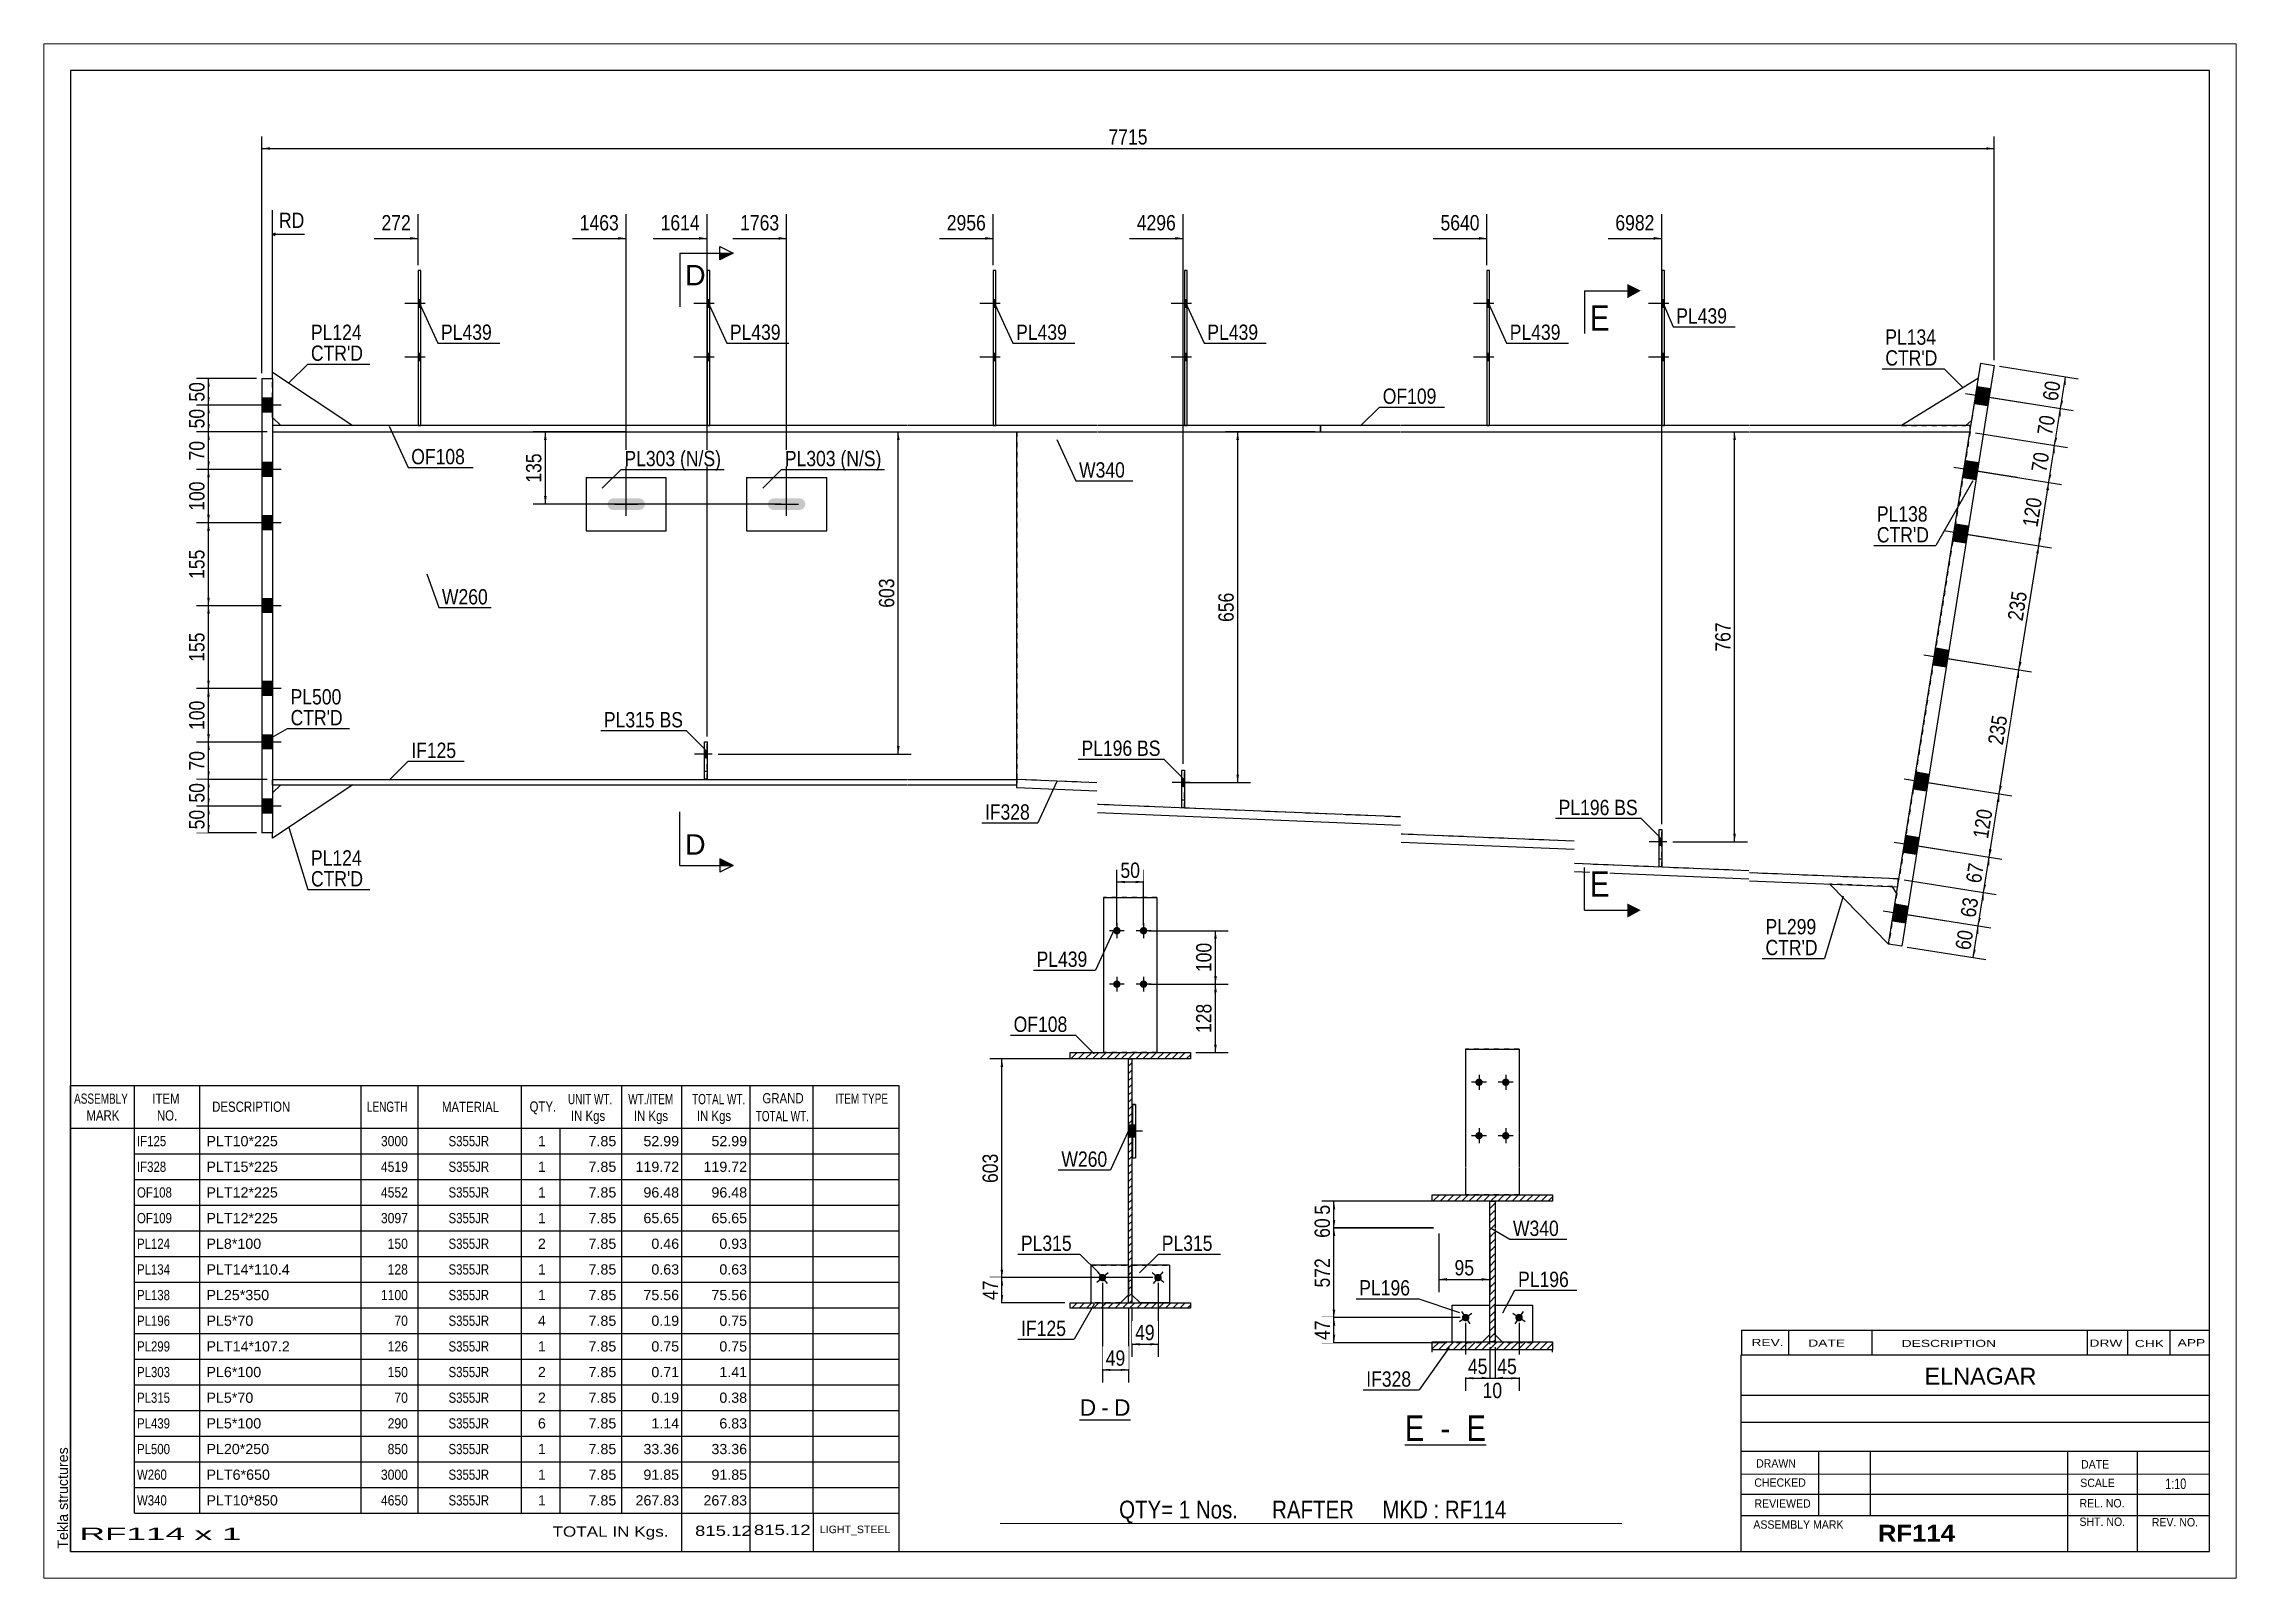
# Paper-space layout 'Layout1' of a CAD drawing. Header units: millimetres. Extents: x 0 to 410, y 0 to 287.
# The model-space entities are those that its viewports show. They can reach past a viewport. Long polylines and large blocks are cut down to what shows.
import ezdxf

# ---------------------------------------------------------------- set-up
doc = ezdxf.new("R2010")
doc.units = ezdxf.units.MM
doc.linetypes.add('DXK_LINE_DOT1', pattern=[1.8814, 0.9407, -0.9407])
doc.linetypes.add('DXK_LINE_DOT2', pattern=[3.9198, 1.9599, -1.9599])
doc.layers.add('Viewport layer', color=7, linetype='Continuous', plot=False)
doc.styles.add('Arial', font='ARIAL.TTF', dxfattribs={"height": 0.2})
doc.styles.add('Arial Bold', font='ARIALBD.TTF', dxfattribs={"height": 0.2})
doc.styles.add('Arial Narrow', font='ARIALN.TTF', dxfattribs={"height": 0.2})

# ---------------------------------------------------------------- blocks, each defined once
blk = doc.blocks.new('Unknown-623647317-8647')
at = {"color": 5, "linetype": 'Continuous'}
for p, q in [((362.21, 100.1), (-37.79, 100.1)), ((-37.79, 100.1), (-37.79, -176.9)), ((362.21, -176.9), (362.21, 100.1)), ((-37.79, -176.9), (362.21, -176.9))]:
    blk.add_line(p, q, dxfattribs=at)
at = {"color": 174, "linetype": 'Continuous', "style": 'Arial'}
blk.add_text('Tekla structures', height=1.9102, rotation=90, dxfattribs=at).set_placement((-38.29, -176.4))
blk = doc.blocks.new('Unknown-623647317-12 - 5348')
at = {"color": 7, "linetype": 'Continuous'}
blk.add_line((150.92, -152.26), (160.43, -152.26), dxfattribs=at)
at = {"color": 0, "linetype": 'Continuous'}
blk.add_wipeout([(154, -151.51), (154, -148.31), (150.92, -148.31), (150.92, -151.51)], dxfattribs=at)
blk.add_wipeout([(156.38, -151.51), (156.38, -148.31), (154.96, -148.31), (154.96, -151.51)], dxfattribs=at)
at = {"color": 96, "linetype": 'Continuous', "style": 'Arial'}
blk.add_text('D', height=3.06, dxfattribs=at).set_placement((150.92, -151.51))
at = {"color": 0, "linetype": 'Continuous'}
blk.add_wipeout([(160.43, -151.51), (160.43, -148.31), (157.34, -148.31), (157.34, -151.51)], dxfattribs=at)
at = {"color": 96, "linetype": 'Continuous', "style": 'Arial'}
for s, p in [('-', (154.96, -151.51)), ('D', (157.34, -151.51))]:
    blk.add_text(s, height=3.06, dxfattribs=at).set_placement(p)
blk = doc.blocks.new('Unknown-623647317-13 - 10803')
at = {"color": 7, "linetype": 'Continuous'}
blk.add_line((211.74, -156.97), (226.92, -156.97), dxfattribs=at)
at = {"color": 0, "linetype": 'Continuous'}
blk.add_wipeout([(215.39, -156.22), (215.39, -151.22), (211.74, -151.22), (211.74, -156.22)], dxfattribs=at)
blk.add_wipeout([(221.76, -156.22), (221.76, -151.22), (216.89, -151.22), (216.89, -156.22)], dxfattribs=at)
at = {"color": 6, "linetype": 'Continuous', "style": 'Arial Narrow'}
for s, height, p in [('E', 4.77, (211.74, -156.22)), (' - ', 4.772, (216.89, -156.22))]:
    blk.add_text(s, height=height, dxfattribs=at).set_placement(p)
at = {"color": 0, "linetype": 'Continuous'}
blk.add_wipeout([(226.92, -156.22), (226.92, -151.22), (223.26, -151.22), (223.26, -156.22)], dxfattribs=at)
at = {"color": 6, "linetype": 'Continuous', "style": 'Arial Narrow'}
blk.add_text('E', height=4.77, dxfattribs=at).set_placement((223.26, -156.22))
blk = doc.blocks.new('Part-623647317-5248 - 5232')
at = {"color": 2, "linetype": 'Continuous'}
for p, q in [((43.52, 33.7), (0, 33.7)), ((118.62, 33.7), (43.62, 33.7)), ((154.15, 33.7), (118.72, 33.7)), ((195.95, 33.7), (154.25, 33.7)), ((195.95, 32.5), (195.95, 33.7)), ((0, 32.5), (43.52, 32.5)), ((43.62, 32.5), (118.62, 32.5)), ((118.72, 32.5), (154.15, 32.5)), ((154.25, 32.5), (195.95, 32.5))]:
    blk.add_line(p, q, dxfattribs=at)
at = {"color": 7, "linetype": 'DXK_LINE_DOT1'}
blk.add_line((0, 33.7), (0, 32.5), dxfattribs=at)
blk = doc.blocks.new('Bolt-623647317-5322 - 5232')
at = {"linetype": 'Continuous'}
for points in [[(260.3, 55.8), (260.3, 57.2), (259.8, 57.2), (259.8, 55.8)], [(260.3, 55.8), (260.3, 57.2), (259.8, 57.2), (259.8, 55.8)], [(260.3, 45.8), (260.3, 47.2), (259.8, 47.2), (259.8, 45.8)], [(260.3, 45.8), (260.3, 47.2), (259.8, 47.2), (259.8, 45.8)]]:
    blk.add_hatch(color=3, dxfattribs=at).paths.add_polyline_path(points)
at = {"color": 3, "linetype": 'Continuous'}
for p, q in [((261.1, 56.5), (257.3, 56.5)), ((261.1, 56.5), (257.3, 56.5)), ((260.3, 57.2), (259.8, 57.2)), ((260.3, 57.2), (259.8, 57.2)), ((260.3, 55.8), (259.8, 55.8)), ((260.3, 55.8), (259.8, 55.8)), ((261.1, 46.5), (257.3, 46.5)), ((261.1, 46.5), (257.3, 46.5)), ((260.3, 47.2), (259.8, 47.2)), ((260.3, 47.2), (259.8, 47.2)), ((260.3, 45.8), (259.8, 45.8)), ((260.3, 45.8), (259.8, 45.8))]:
    blk.add_line(p, q, dxfattribs=at)
blk = doc.blocks.new('Part-623647317-5258 - 5232')
at = {"color": 2, "linetype": 'Continuous'}
for p, q in [((58.62, 24), (73.62, 24)), ((58.62, 24), (58.62, 14)), ((73.62, 14), (73.62, 24)), ((58.62, 14), (73.62, 14))]:
    blk.add_line(p, q, dxfattribs=at)
blk = doc.blocks.new('Part-623647317-5250 - 5232')
at = {"color": 2, "linetype": 'Continuous'}
for p, q in [((210.95, 33.7), (195.95, 33.7)), ((195.95, 33.7), (195.95, 32.5)), ((243.4, 33.7), (211.05, 33.7)), ((276.1, 33.7), (243.5, 33.7)), ((317.45, 33.7), (276.2, 33.7)), ((317.45, 32.5), (317.45, 33.7)), ((195.95, 32.5), (210.95, 32.5)), ((211.05, 32.5), (243.4, 32.5)), ((243.5, 32.5), (276.1, 32.5)), ((276.2, 32.5), (317.45, 32.5))]:
    blk.add_line(p, q, dxfattribs=at)
blk = doc.blocks.new('Bolt-623647317-5316 - 5232')
at = {"linetype": 'Continuous'}
for points in [[(27.72, 55.8), (27.72, 57.2), (27.22, 57.2), (27.22, 55.8)], [(27.72, 55.8), (27.72, 57.2), (27.22, 57.2), (27.22, 55.8)], [(27.72, 45.8), (27.72, 47.2), (27.22, 47.2), (27.22, 45.8)], [(27.72, 45.8), (27.72, 47.2), (27.22, 47.2), (27.22, 45.8)]]:
    blk.add_hatch(color=3, dxfattribs=at).paths.add_polyline_path(points)
at = {"color": 3, "linetype": 'Continuous'}
for p, q in [((28.52, 56.5), (24.72, 56.5)), ((28.52, 56.5), (24.72, 56.5)), ((27.72, 57.2), (27.22, 57.2)), ((27.72, 57.2), (27.22, 57.2)), ((27.72, 55.8), (27.22, 55.8)), ((27.72, 55.8), (27.22, 55.8)), ((28.52, 46.5), (24.72, 46.5)), ((28.52, 46.5), (24.72, 46.5)), ((27.72, 47.2), (27.22, 47.2)), ((27.72, 47.2), (27.22, 47.2)), ((27.72, 45.8), (27.22, 45.8)), ((27.72, 45.8), (27.22, 45.8))]:
    blk.add_line(p, q, dxfattribs=at)
blk = doc.blocks.new('Part-623647317-5252 - 5232')
at = {"color": 2, "linetype": 'Continuous'}
for p, q in [((139.15, -32.5), (139.15, 32.5)), ((304.15, -51.12), (303.98, -51.11))]:
    blk.add_line(p, q, dxfattribs=at)
at = {"color": 7, "linetype": 'DXK_LINE_DOT1'}
for p, q in [((139.15, 32.5), (154.15, 32.5)), ((154.25, 32.5), (210.95, 32.5)), ((211.05, 32.5), (243.4, 32.5)), ((243.5, 32.5), (276.1, 32.5)), ((276.2, 32.5), (317.45, 32.5)), ((317.45, 32.5), (304.15, -51.12)), ((154.15, -33.12), (139.15, -32.5)), ((210.95, -39.52), (154.25, -37.18)), ((243.4, -44.05), (211.05, -42.72)), ((276.1, -49.59), (243.5, -48.24)), ((303.98, -51.11), (276.2, -49.97))]:
    blk.add_line(p, q, dxfattribs=at)
blk = doc.blocks.new('Bolt-623647317-5317 - 5232')
at = {"linetype": 'Continuous'}
for points in [[(135.27, 55.8), (135.27, 57.2), (134.77, 57.2), (134.77, 55.8)], [(135.27, 55.8), (135.27, 57.2), (134.77, 57.2), (134.77, 55.8)], [(135.27, 45.8), (135.27, 47.2), (134.77, 47.2), (134.77, 45.8)], [(135.27, 45.8), (135.27, 47.2), (134.77, 47.2), (134.77, 45.8)]]:
    blk.add_hatch(color=3, dxfattribs=at).paths.add_polyline_path(points)
at = {"color": 3, "linetype": 'Continuous'}
for p, q in [((136.07, 56.5), (132.27, 56.5)), ((136.07, 56.5), (132.27, 56.5)), ((135.27, 57.2), (134.77, 57.2)), ((135.27, 57.2), (134.77, 57.2)), ((135.27, 55.8), (134.77, 55.8)), ((135.27, 55.8), (134.77, 55.8)), ((136.07, 46.5), (132.27, 46.5)), ((136.07, 46.5), (132.27, 46.5)), ((135.27, 47.2), (134.77, 47.2)), ((135.27, 47.2), (134.77, 47.2)), ((135.27, 45.8), (134.77, 45.8)), ((135.27, 45.8), (134.77, 45.8))]:
    blk.add_line(p, q, dxfattribs=at)
blk = doc.blocks.new('Part-623647317-5253 - 5232')
at = {"color": 2, "linetype": 'Continuous'}
for p, q in [((0, -32.5), (43.52, -32.5)), ((43.62, -32.5), (118.62, -32.5)), ((118.72, -32.5), (139.15, -32.5)), ((139.15, -33.5), (139.15, -32.5)), ((0, -33.5), (43.52, -33.5)), ((43.62, -33.5), (118.62, -33.5)), ((118.72, -33.5), (139.15, -33.5))]:
    blk.add_line(p, q, dxfattribs=at)
at = {"color": 7, "linetype": 'DXK_LINE_DOT1'}
blk.add_line((0, -33.5), (0, -32.5), dxfattribs=at)
blk = doc.blocks.new('Part-623647317-5257 - 5232')
at = {"color": 2, "linetype": 'Continuous'}
for p, q in [((88.62, 24), (103.62, 24)), ((88.62, 24), (88.62, 14)), ((103.62, 14), (103.62, 24)), ((88.62, 14), (103.62, 14))]:
    blk.add_line(p, q, dxfattribs=at)
blk = doc.blocks.new('Bolt-623647317-5323 - 5232')
at = {"color": 3, "linetype": 'DXK_LINE_DOT2'}
for p, q in [((259.8, -43.47), (259.3, -43.47)), ((260.6, -44.17), (259.3, -44.17)), ((259.8, -44.87), (259.3, -44.87))]:
    blk.add_line(p, q, dxfattribs=at)
blk = doc.blocks.new('Part-623647317-5259 - 5232')
at = {"color": 2, "linetype": 'Continuous'}
for p, q in [((302.22, -63.3), (319.49, 45.34)), ((319.49, 45.34), (321.96, 44.95)), ((321.96, 44.95), (304.68, -63.69)), ((304.68, -63.69), (302.22, -63.3))]:
    blk.add_line(p, q, dxfattribs=at)
blk = doc.blocks.new('Part-623647317-5264 - 5232')
at = {"color": 2, "linetype": 'Continuous'}
for p, q in [((319.05, 42.59), (304.64, 33.7)), ((316.64, 33.7), (317.8, 34.69))]:
    blk.add_line(p, q, dxfattribs=at)
at = {"color": 7, "linetype": 'DXK_LINE_DOT1'}
for p, q in [((317.8, 34.69), (319.05, 42.59)), ((304.64, 33.7), (316.64, 33.7))]:
    blk.add_line(p, q, dxfattribs=at)
blk = doc.blocks.new('Bolt-623647317-5329 - 5232')
at = {"color": 3, "linetype": 'DXK_LINE_DOT2'}
for p, q in [((82.2, -27.77), (78.9, -27.77)), ((81.25, -27.07), (80.75, -27.07)), ((81.25, -28.47), (80.75, -28.47))]:
    blk.add_line(p, q, dxfattribs=at)
blk = doc.blocks.new('Part-623647317-5265 - 5232')
at = {"color": 2, "linetype": 'Continuous'}
for p, q in [((81.75, 62.7), (81.25, 62.7)), ((81.25, 62.7), (81.25, 33.7)), ((81.75, 33.7), (81.75, 62.7))]:
    blk.add_line(p, q, dxfattribs=at)
at = {"color": 7, "linetype": 'DXK_LINE_DOT1'}
blk.add_line((81.25, 33.7), (81.75, 33.7), dxfattribs=at)
blk = doc.blocks.new('Part-623647317-5270 - 5232')
at = {"color": 2, "linetype": 'Continuous'}
for p, q in [((27.72, 62.7), (27.22, 62.7)), ((27.22, 62.7), (27.22, 33.7)), ((27.72, 33.7), (27.72, 62.7))]:
    blk.add_line(p, q, dxfattribs=at)
at = {"color": 7, "linetype": 'DXK_LINE_DOT1'}
blk.add_line((27.22, 33.7), (27.72, 33.7), dxfattribs=at)
blk = doc.blocks.new('Part-623647317-5271 - 5232')
at = {"color": 2, "linetype": 'Continuous'}
for p, q in [((135.27, 62.7), (134.77, 62.7)), ((134.77, 62.7), (134.77, 33.7)), ((135.27, 33.7), (135.27, 62.7))]:
    blk.add_line(p, q, dxfattribs=at)
at = {"color": 7, "linetype": 'DXK_LINE_DOT1'}
blk.add_line((134.77, 33.7), (135.27, 33.7), dxfattribs=at)
blk = doc.blocks.new('Part-623647317-5272 - 5232')
at = {"color": 2, "linetype": 'Continuous'}
for p, q in [((227.6, 62.7), (227.1, 62.7)), ((227.1, 62.7), (227.1, 33.7)), ((227.6, 33.7), (227.6, 62.7))]:
    blk.add_line(p, q, dxfattribs=at)
at = {"color": 7, "linetype": 'DXK_LINE_DOT1'}
blk.add_line((227.1, 33.7), (227.6, 33.7), dxfattribs=at)
blk = doc.blocks.new('Part-623647317-5273 - 5232')
at = {"color": 2, "linetype": 'Continuous'}
for p, q in [((-2, 42.5), (0, 42.5)), ((-2, 42.5), (-2, -42.5)), ((0, 42.5), (0, -42.5)), ((0, -42.5), (-2, -42.5))]:
    blk.add_line(p, q, dxfattribs=at)
blk = doc.blocks.new('Part-623647317-5276 - 5232')
at = {"color": 2, "linetype": 'Continuous'}
for p, q in [((0, 42.5), (0, 43.7)), ((0, 43.7), (15, 33.7)), ((1.5, 33.7), (0, 35.2))]:
    blk.add_line(p, q, dxfattribs=at)
at = {"color": 7, "linetype": 'DXK_LINE_DOT1'}
for p, q in [((0, 35.2), (0, 42.5)), ((15, 33.7), (1.5, 33.7))]:
    blk.add_line(p, q, dxfattribs=at)
blk = doc.blocks.new('Part-623647317-5278 - 5232')
at = {"color": 2, "linetype": 'Continuous'}
for p, q in [((15, -33.5), (0, -43.5)), ((1.5, -33.5), (0, -35)), ((0, -43.5), (0, -42.5))]:
    blk.add_line(p, q, dxfattribs=at)
at = {"color": 7, "linetype": 'DXK_LINE_DOT1'}
for p, q in [((0, -35), (0, -42.5)), ((1.5, -33.5), (15, -33.5))]:
    blk.add_line(p, q, dxfattribs=at)
blk = doc.blocks.new('Part-623647317-5280 - 5232')
at = {"color": 2, "linetype": 'Continuous'}
for p, q in [((139.15, -32.5), (139.09, -34)), ((154.15, -33.12), (139.15, -32.5)), ((139.09, -34), (154.15, -34.62)), ((210.95, -39.52), (154.25, -37.18)), ((154.25, -38.68), (210.95, -41.02)), ((243.4, -44.05), (211.05, -42.72)), ((211.05, -44.22), (243.4, -45.56)), ((276.1, -49.59), (243.5, -48.24)), ((243.5, -49.74), (276.1, -51.09)), ((303.98, -51.11), (276.2, -49.97)), ((276.2, -51.47), (303.92, -52.61)), ((303.92, -52.56), (303.98, -51.11))]:
    blk.add_line(p, q, dxfattribs=at)
at = {"color": 7, "linetype": 'DXK_LINE_DOT1'}
for p in [(303.92, -52.56), (303.92, -52.61)]:
    blk.add_line(p, (303.92, -52.61), dxfattribs=at)
blk = doc.blocks.new('Part-623647317-13106 - 5232')
at = {"color": 2, "linetype": 'Continuous'}
for p, q in [((170.05, -37.79), (170.05, -30.79)), ((170.05, -30.79), (170.55, -30.79)), ((170.55, -30.79), (170.55, -37.79)), ((170.55, -37.79), (170.05, -37.79))]:
    blk.add_line(p, q, dxfattribs=at)
blk = doc.blocks.new('Part-623647317-5283 - 5232')
at = {"color": 2, "linetype": 'Continuous'}
for p, q in [((260.3, 62.7), (259.8, 62.7)), ((259.8, 62.7), (259.8, 33.7)), ((260.3, 33.7), (260.3, 62.7))]:
    blk.add_line(p, q, dxfattribs=at)
at = {"color": 7, "linetype": 'DXK_LINE_DOT1'}
blk.add_line((259.8, 33.7), (260.3, 33.7), dxfattribs=at)
blk = doc.blocks.new('Bolt-623647317-13113 - 5232')
at = {"linetype": 'Continuous'}
blk.add_hatch(color=3, dxfattribs=at).paths.add_polyline_path([(170.55, -33.79), (170.55, -32.39), (170.05, -32.39), (170.05, -33.79)])
at = {"color": 3, "linetype": 'Continuous'}
for p, q in [((170.55, -32.39), (170.05, -32.39)), ((171.5, -33.09), (168.2, -33.09)), ((170.55, -33.79), (170.05, -33.79))]:
    blk.add_line(p, q, dxfattribs=at)
blk = doc.blocks.new('Part-623647317-5284 - 5232')
at = {"color": 7, "linetype": 'DXK_LINE_DOT1'}
for p, q in [((259.3, -48.87), (259.3, -41.87)), ((259.3, -41.87), (259.8, -41.87)), ((259.8, -48.87), (259.8, -41.87)), ((259.3, -47.37), (259.8, -47.37)), ((259.8, -48.87), (259.3, -48.87))]:
    blk.add_line(p, q, dxfattribs=at)
blk = doc.blocks.new('Part-623647317-5287 - 5232')
at = {"color": 2, "linetype": 'Continuous'}
for p, q in [((259.3, -48.87), (259.3, -41.87)), ((259.3, -41.87), (259.8, -41.87)), ((259.8, -41.87), (259.8, -48.87)), ((259.8, -48.87), (259.3, -48.87))]:
    blk.add_line(p, q, dxfattribs=at)
blk = doc.blocks.new('Part-623647317-5290 - 5232')
at = {"color": 7, "linetype": 'DXK_LINE_DOT1'}
for p, q in [((80.75, -32.47), (80.75, -25.47)), ((80.75, -25.47), (81.25, -25.47)), ((81.25, -32.47), (81.25, -25.47)), ((80.75, -30.97), (81.25, -30.97)), ((81.25, -32.47), (80.75, -32.47))]:
    blk.add_line(p, q, dxfattribs=at)
blk = doc.blocks.new('Part-623647317-5293 - 5232')
at = {"color": 2, "linetype": 'Continuous'}
for p, q in [((80.75, -32.47), (80.75, -25.47)), ((80.75, -25.47), (81.25, -25.47)), ((81.25, -25.47), (81.25, -32.47)), ((81.25, -32.47), (80.75, -32.47))]:
    blk.add_line(p, q, dxfattribs=at)
blk = doc.blocks.new('Part-623647317-5298 - 5232')
at = {"color": 7, "linetype": 'DXK_LINE_DOT1'}
for p, q in [((0, 32.5), (0, -32.5)), ((0, 32.5), (43.52, 32.5)), ((43.62, 32.5), (118.62, 32.5)), ((118.72, 32.5), (139.15, 32.5)), ((139.15, 32.5), (139.15, -32.5)), ((0, -32.5), (43.52, -32.5)), ((43.62, -32.5), (118.62, -32.5)), ((118.72, -32.5), (139.15, -32.5))]:
    blk.add_line(p, q, dxfattribs=at)
blk = doc.blocks.new('Part-623647317-5299 - 5232')
at = {"color": 7, "linetype": 'DXK_LINE_DOT1'}
for p, q in [((302.92, -52.55), (291.2, -52.06)), ((291.2, -52.06), (291.22, -52.09)), ((302.92, -52.55), (302.94, -52.57)), ((303.72, -53.85), (302.22, -63.3))]:
    blk.add_line(p, q, dxfattribs=at)
at = {"color": 2, "linetype": 'Continuous'}
for p, q in [((302.22, -63.3), (291.22, -52.09)), ((303.72, -53.85), (302.94, -52.57))]:
    blk.add_line(p, q, dxfattribs=at)
blk = doc.blocks.new('Bolt-623647317-5304 - 5232')
at = {"linetype": 'Continuous'}
blk.add_hatch(color=3, dxfattribs=at).paths.add_polyline_path([(99.3, 18.22), (99.54, 18.58), (99.62, 19), (99.54, 19.42), (99.3, 19.78), (98.94, 20.01), (98.52, 20.1), (93.72, 20.1), (93.3, 20.01), (92.94, 19.78), (92.71, 19.42), (92.62, 19), (92.71, 18.58), (92.94, 18.22), (93.3, 17.98), (93.72, 17.9), (98.52, 17.9), (98.94, 17.98)])
at = {"color": 3, "linetype": 'Continuous'}
for p, q in [((96.12, 16.8), (96.12, 21.2)), ((93.92, 19), (98.32, 19))]:
    blk.add_line(p, q, dxfattribs=at)
blk = doc.blocks.new('Bolt-623647317-5305 - 5232')
at = {"linetype": 'Continuous'}
blk.add_hatch(color=3, dxfattribs=at).paths.add_polyline_path([(69.3, 18.22), (69.54, 18.58), (69.62, 19), (69.54, 19.42), (69.3, 19.78), (68.94, 20.01), (68.52, 20.1), (63.72, 20.1), (63.3, 20.01), (62.94, 19.78), (62.71, 19.42), (62.62, 19), (62.71, 18.58), (62.94, 18.22), (63.3, 17.98), (63.72, 17.9), (68.52, 17.9), (68.94, 17.98)])
at = {"color": 3, "linetype": 'Continuous'}
for p, q in [((66.12, 16.8), (66.12, 21.2)), ((63.92, 19), (68.32, 19))]:
    blk.add_line(p, q, dxfattribs=at)
blk = doc.blocks.new('Bolt-623647317-5306 - 5232')
at = {"linetype": 'Continuous'}
for points in [[(318.8, 40.99), (318.3, 37.83), (320.77, 37.44), (321.27, 40.6)], [(318.8, 40.99), (318.3, 37.83), (320.77, 37.44), (321.27, 40.6)], [(316.6, 27.17), (316.1, 24.01), (318.57, 23.61), (319.07, 26.77)], [(316.6, 27.17), (316.1, 24.01), (318.57, 23.61), (319.07, 26.77)], [(314.72, 15.32), (314.21, 12.16), (316.68, 11.76), (317.18, 14.92)], [(314.72, 15.32), (314.21, 12.16), (316.68, 11.76), (317.18, 14.92)], [(311.03, -7.89), (310.52, -11.05), (312.99, -11.45), (313.49, -8.29)], [(311.03, -7.89), (310.52, -11.05), (312.99, -11.45), (313.49, -8.29)], [(307.34, -31.1), (306.83, -34.26), (309.3, -34.65), (309.8, -31.49)], [(307.34, -31.1), (306.83, -34.26), (309.3, -34.65), (309.8, -31.49)], [(305.45, -42.95), (304.95, -46.11), (307.42, -46.5), (307.92, -43.34)], [(305.45, -42.95), (304.95, -46.11), (307.42, -46.5), (307.92, -43.34)], [(303.41, -55.79), (302.91, -58.95), (305.38, -59.34), (305.88, -56.18)], [(303.41, -55.79), (302.91, -58.95), (305.38, -59.34), (305.88, -56.18)]]:
    blk.add_hatch(color=3, dxfattribs=at).paths.add_polyline_path(points)
at = {"color": 3, "linetype": 'Continuous'}
for p, q in [((316.6, 39.72), (328.42, 37.84)), ((316.6, 39.72), (328.42, 37.84)), ((318.3, 37.83), (320.77, 37.44)), ((318.3, 37.83), (320.77, 37.44)), ((318.8, 40.99), (321.27, 40.6)), ((318.8, 40.99), (321.27, 40.6)), ((314.4, 25.9), (326.23, 24.02)), ((314.4, 25.9), (326.23, 24.02)), ((316.6, 27.17), (319.07, 26.77)), ((316.6, 27.17), (319.07, 26.77)), ((316.1, 24.01), (318.57, 23.61)), ((316.1, 24.01), (318.57, 23.61)), ((312.51, 14.05), (324.34, 12.17)), ((312.51, 14.05), (324.34, 12.17)), ((314.72, 15.32), (317.18, 14.92)), ((314.72, 15.32), (317.18, 14.92)), ((314.21, 12.16), (316.68, 11.76)), ((314.21, 12.16), (316.68, 11.76)), ((311.03, -7.89), (313.49, -8.29)), ((311.03, -7.89), (313.49, -8.29)), ((308.82, -9.16), (320.65, -11.04)), ((308.82, -9.16), (320.65, -11.04)), ((310.52, -11.05), (312.99, -11.45)), ((310.52, -11.05), (312.99, -11.45)), ((305.13, -32.37), (316.96, -34.25)), ((305.13, -32.37), (316.96, -34.25)), ((307.34, -31.1), (309.8, -31.49)), ((307.34, -31.1), (309.8, -31.49)), ((306.83, -34.26), (309.3, -34.65)), ((306.83, -34.26), (309.3, -34.65)), ((303.25, -44.22), (315.08, -46.1)), ((303.25, -44.22), (315.08, -46.1)), ((305.45, -42.95), (307.92, -43.34)), ((305.45, -42.95), (307.92, -43.34)), ((304.95, -46.11), (307.42, -46.5)), ((304.95, -46.11), (307.42, -46.5)), ((301.21, -57.06), (313.03, -58.94)), ((301.21, -57.06), (313.03, -58.94)), ((303.41, -55.79), (305.88, -56.18)), ((303.41, -55.79), (305.88, -56.18)), ((302.91, -58.95), (305.38, -59.34)), ((302.91, -58.95), (305.38, -59.34))]:
    blk.add_line(p, q, dxfattribs=at)
blk = doc.blocks.new('Bolt-623647317-13110 - 5232')
at = {"color": 3, "linetype": 'DXK_LINE_DOT2'}
for p, q in [((170.55, -32.39), (170.05, -32.39)), ((171.5, -33.09), (168.2, -33.09)), ((170.55, -33.79), (170.05, -33.79))]:
    blk.add_line(p, q, dxfattribs=at)
blk = doc.blocks.new('Bolt-623647317-5311 - 5232')
at = {"linetype": 'Continuous'}
for points in [[(81.75, 55.8), (81.75, 57.2), (81.25, 57.2), (81.25, 55.8)], [(81.75, 55.8), (81.75, 57.2), (81.25, 57.2), (81.25, 55.8)], [(81.75, 45.8), (81.75, 47.2), (81.25, 47.2), (81.25, 45.8)], [(81.75, 45.8), (81.75, 47.2), (81.25, 47.2), (81.25, 45.8)]]:
    blk.add_hatch(color=3, dxfattribs=at).paths.add_polyline_path(points)
at = {"color": 3, "linetype": 'Continuous'}
for p, q in [((82.55, 56.5), (78.75, 56.5)), ((82.55, 56.5), (78.75, 56.5)), ((81.75, 57.2), (81.25, 57.2)), ((81.75, 57.2), (81.25, 57.2)), ((81.75, 55.8), (81.25, 55.8)), ((81.75, 55.8), (81.25, 55.8)), ((82.55, 46.5), (78.75, 46.5)), ((82.55, 46.5), (78.75, 46.5)), ((81.75, 47.2), (81.25, 47.2)), ((81.75, 47.2), (81.25, 47.2)), ((81.75, 45.8), (81.25, 45.8)), ((81.75, 45.8), (81.25, 45.8))]:
    blk.add_line(p, q, dxfattribs=at)
blk = doc.blocks.new('Bolt-623647317-5318 - 5232')
at = {"linetype": 'Continuous'}
for points in [[(227.6, 55.8), (227.6, 57.2), (227.1, 57.2), (227.1, 55.8)], [(227.6, 55.8), (227.6, 57.2), (227.1, 57.2), (227.1, 55.8)], [(227.6, 45.8), (227.6, 47.2), (227.1, 47.2), (227.1, 45.8)], [(227.6, 45.8), (227.6, 47.2), (227.1, 47.2), (227.1, 45.8)]]:
    blk.add_hatch(color=3, dxfattribs=at).paths.add_polyline_path(points)
at = {"color": 3, "linetype": 'Continuous'}
for p, q in [((228.4, 56.5), (224.6, 56.5)), ((228.4, 56.5), (224.6, 56.5)), ((227.6, 57.2), (227.1, 57.2)), ((227.6, 57.2), (227.1, 57.2)), ((227.6, 55.8), (227.1, 55.8)), ((227.6, 55.8), (227.1, 55.8)), ((228.4, 46.5), (224.6, 46.5)), ((228.4, 46.5), (224.6, 46.5)), ((227.6, 47.2), (227.1, 47.2)), ((227.6, 47.2), (227.1, 47.2)), ((227.6, 45.8), (227.1, 45.8)), ((227.6, 45.8), (227.1, 45.8))]:
    blk.add_line(p, q, dxfattribs=at)
blk = doc.blocks.new('Bolt-623647317-5319 - 5232')
at = {"linetype": 'Continuous'}
for points in [[(-2, 38.8), (-2, 36.2), (0, 36.2), (0, 38.8)], [(-2, 38.8), (-2, 36.2), (0, 36.2), (0, 38.8)], [(-2, 26.8), (-2, 24.2), (0, 24.2), (0, 26.8)], [(-2, 26.8), (-2, 24.2), (0, 24.2), (0, 26.8)], [(-2, 16.8), (-2, 14.2), (0, 14.2), (0, 16.8)], [(-2, 16.8), (-2, 14.2), (0, 14.2), (0, 16.8)], [(-2, 1.3), (-2, -1.3), (0, -1.3), (0, 1.3)], [(-2, 1.3), (-2, -1.3), (0, -1.3), (0, 1.3)], [(-2, -14.2), (-2, -16.8), (0, -16.8), (0, -14.2)], [(-2, -14.2), (-2, -16.8), (0, -16.8), (0, -14.2)], [(-2, -24.2), (-2, -26.8), (0, -26.8), (0, -24.2)], [(-2, -24.2), (-2, -26.8), (0, -26.8), (0, -24.2)], [(-2, -36.2), (-2, -38.8), (0, -38.8), (0, -36.2)], [(-2, -36.2), (-2, -38.8), (0, -38.8), (0, -36.2)]]:
    blk.add_hatch(color=3, dxfattribs=at).paths.add_polyline_path(points)
at = {"color": 3, "linetype": 'Continuous'}
for p, q in [((1.59, 37.5), (-9, 37.5)), ((1.59, 37.5), (-9, 37.5)), ((0, 38.8), (-2, 38.8)), ((0, 38.8), (-2, 38.8)), ((0, 36.2), (-2, 36.2)), ((0, 36.2), (-2, 36.2)), ((1.59, 25.5), (-9, 25.5)), ((1.59, 25.5), (-9, 25.5)), ((0, 26.8), (-2, 26.8)), ((0, 26.8), (-2, 26.8)), ((0, 24.2), (-2, 24.2)), ((0, 24.2), (-2, 24.2)), ((0, 16.8), (-2, 16.8)), ((0, 16.8), (-2, 16.8)), ((1.59, 15.5), (-9, 15.5)), ((1.59, 15.5), (-9, 15.5)), ((0, 14.2), (-2, 14.2)), ((0, 14.2), (-2, 14.2)), ((1.59, 0), (-9, 0)), ((1.59, 0), (-9, 0)), ((0, 1.3), (-2, 1.3)), ((0, 1.3), (-2, 1.3)), ((0, -1.3), (-2, -1.3)), ((0, -1.3), (-2, -1.3)), ((1.59, -15.5), (-9, -15.5)), ((1.59, -15.5), (-9, -15.5)), ((0, -14.2), (-2, -14.2)), ((0, -14.2), (-2, -14.2)), ((0, -16.8), (-2, -16.8)), ((0, -16.8), (-2, -16.8)), ((0, -24.2), (-2, -24.2)), ((0, -24.2), (-2, -24.2)), ((1.59, -25.5), (-9, -25.5)), ((1.59, -25.5), (-9, -25.5)), ((0, -26.8), (-2, -26.8)), ((0, -26.8), (-2, -26.8)), ((0, -36.2), (-2, -36.2)), ((0, -36.2), (-2, -36.2)), ((1.59, -37.5), (-9, -37.5)), ((1.59, -37.5), (-9, -37.5)), ((0, -38.8), (-2, -38.8)), ((0, -38.8), (-2, -38.8))]:
    blk.add_line(p, q, dxfattribs=at)
blk = doc.blocks.new('Bolt-623647317-5326 - 5232')
at = {"linetype": 'Continuous'}
blk.add_hatch(color=3, dxfattribs=at).paths.add_polyline_path([(259.8, -44.87), (259.8, -43.47), (259.3, -43.47), (259.3, -44.87)])
at = {"color": 3, "linetype": 'Continuous'}
for p, q in [((260.75, -44.17), (257.45, -44.17)), ((259.8, -43.47), (259.3, -43.47)), ((259.8, -44.87), (259.3, -44.87))]:
    blk.add_line(p, q, dxfattribs=at)
blk = doc.blocks.new('Bolt-623647317-5332 - 5232')
at = {"linetype": 'Continuous'}
blk.add_hatch(color=3, dxfattribs=at).paths.add_polyline_path([(81.25, -28.47), (81.25, -27.07), (80.75, -27.07), (80.75, -28.47)])
at = {"color": 3, "linetype": 'Continuous'}
for p, q in [((82.2, -27.77), (78.9, -27.77)), ((81.25, -27.07), (80.75, -27.07)), ((81.25, -28.47), (80.75, -28.47))]:
    blk.add_line(p, q, dxfattribs=at)
blk = doc.blocks.new('Part-623647317-13102 - 5232')
at = {"color": 2, "linetype": 'Continuous'}
for p, q in [((171.05, 62.7), (170.55, 62.7)), ((170.55, 62.7), (170.55, 33.7)), ((171.05, 33.7), (171.05, 62.7))]:
    blk.add_line(p, q, dxfattribs=at)
at = {"color": 7, "linetype": 'DXK_LINE_DOT1'}
blk.add_line((170.55, 33.7), (171.05, 33.7), dxfattribs=at)
blk = doc.blocks.new('Part-623647317-13103 - 5232')
at = {"color": 7, "linetype": 'DXK_LINE_DOT1'}
for p, q in [((170.05, -37.79), (170.05, -30.79)), ((170.05, -30.79), (170.55, -30.79)), ((170.55, -37.79), (170.55, -30.79)), ((170.05, -36.29), (170.55, -36.29)), ((170.55, -37.79), (170.05, -37.79))]:
    blk.add_line(p, q, dxfattribs=at)
blk = doc.blocks.new('Bolt-623647317-13109 - 5232')
at = {"linetype": 'Continuous'}
for points in [[(171.05, 55.8), (171.05, 57.2), (170.55, 57.2), (170.55, 55.8)], [(171.05, 55.8), (171.05, 57.2), (170.55, 57.2), (170.55, 55.8)], [(171.05, 45.8), (171.05, 47.2), (170.55, 47.2), (170.55, 45.8)], [(171.05, 45.8), (171.05, 47.2), (170.55, 47.2), (170.55, 45.8)]]:
    blk.add_hatch(color=3, dxfattribs=at).paths.add_polyline_path(points)
at = {"color": 3, "linetype": 'Continuous'}
for p, q in [((171.85, 56.5), (168.05, 56.5)), ((171.85, 56.5), (168.05, 56.5)), ((171.05, 57.2), (170.55, 57.2)), ((171.05, 57.2), (170.55, 57.2)), ((171.05, 55.8), (170.55, 55.8)), ((171.05, 55.8), (170.55, 55.8)), ((171.85, 46.5), (168.05, 46.5)), ((171.85, 46.5), (168.05, 46.5)), ((171.05, 47.2), (170.55, 47.2)), ((171.05, 47.2), (170.55, 47.2)), ((171.05, 45.8), (170.55, 45.8)), ((171.05, 45.8), (170.55, 45.8))]:
    blk.add_line(p, q, dxfattribs=at)
blk = doc.blocks.new('Part-623647317-5350 - 5348')
at = {"linetype": 'Continuous'}
h = blk.add_hatch(dxfattribs=at)
h.set_pattern_fill('', scale=0.3, style=0, pattern_type=0)
h.set_pattern_definition([(45, (149.1309, -83.5818), (-0.67352, 0.67352), [])])
h.paths.add_polyline_path([(171.63, -83.58), (149.13, -83.58), (149.13, -84.78), (171.63, -84.78)])
at = {"color": 2, "linetype": 'Continuous'}
for p, q in [((149.13, -83.58), (149.13, -83.58)), ((149.13, -83.58), (171.63, -83.58)), ((149.13, -84.78), (149.13, -83.58)), ((149.13, -84.78), (149.13, -84.78)), ((171.63, -84.78), (149.13, -84.78)), ((171.63, -83.58), (171.63, -83.58)), ((171.63, -83.58), (171.63, -84.78)), ((171.63, -84.78), (171.63, -84.78))]:
    blk.add_line(p, q, dxfattribs=at)
blk = doc.blocks.new('Part-623647317-5355 - 5348')
at = {"linetype": 'Continuous'}
h = blk.add_hatch(dxfattribs=at)
h.set_pattern_fill('', scale=0.3, style=0, pattern_type=0)
h.set_pattern_definition([(45, (149.1309, -130.4143), (-0.67352, 0.67352), [])])
h.paths.add_polyline_path([(171.63, -130.41), (149.13, -130.41), (149.13, -131.41), (171.63, -131.41)])
at = {"color": 2, "linetype": 'Continuous'}
for p, q in [((149.13, -130.41), (171.63, -130.41)), ((149.13, -131.41), (149.13, -130.41)), ((171.63, -130.41), (171.63, -131.41)), ((171.63, -131.41), (149.13, -131.41))]:
    blk.add_line(p, q, dxfattribs=at)
blk = doc.blocks.new('Part-623647317-5400 - 5348')
at = {"linetype": 'Continuous'}
h = blk.add_hatch(dxfattribs=at)
h.set_pattern_fill('', scale=0.3, style=0, pattern_type=0)
h.set_pattern_definition([(45, (160.0809, -84.7817), (-0.67352, 0.67352), [])])
h.paths.add_polyline_path([(160.68, -84.78), (160.08, -84.78), (160.08, -130.41), (160.68, -130.41)])
at = {"color": 2, "linetype": 'Continuous'}
for p, q in [((160.08, -84.78), (160.68, -84.78)), ((160.08, -113.28), (160.08, -84.78)), ((160.68, -84.78), (160.68, -113.28)), ((160.08, -130.41), (160.08, -113.38)), ((160.68, -113.38), (160.68, -130.41)), ((160.68, -130.41), (160.08, -130.41))]:
    blk.add_line(p, q, dxfattribs=at)
blk = doc.blocks.new('Part-623647317-5392 - 5348')
at = {"color": 2, "linetype": 'Continuous'}
for p, q in [((153.05, -130.38), (153.05, -123.38)), ((160.05, -123.38), (153.05, -123.38)), ((160.05, -123.38), (160.05, -128.88)), ((153.05, -130.38), (158.55, -130.38)), ((160.05, -128.88), (158.55, -130.38))]:
    blk.add_line(p, q, dxfattribs=at)
at = {"color": 7, "linetype": 'DXK_LINE_DOT1'}
for p, q in [((153.05, -123.38), (160.05, -123.38)), ((158.55, -130.38), (153.05, -130.38))]:
    blk.add_line(p, q, dxfattribs=at)
blk = doc.blocks.new('Part-623647317-5367 - 5348')
at = {"color": 2, "linetype": 'Continuous'}
for p, q in [((155.38, -54.58), (165.38, -54.58)), ((155.38, -54.58), (155.38, -83.58)), ((165.38, -54.58), (165.38, -83.58))]:
    blk.add_line(p, q, dxfattribs=at)
at = {"color": 7, "linetype": 'DXK_LINE_DOT1'}
for p, q in [((165.38, -54.58), (155.38, -54.58)), ((165.38, -83.58), (155.38, -83.58))]:
    blk.add_line(p, q, dxfattribs=at)
blk = doc.blocks.new('Part-623647317-5359 - 5348')
at = {"color": 2, "linetype": 'Continuous'}
for p, q in [((160.78, -93.28), (161.38, -93.28)), ((160.78, -93.28), (160.78, -103.28)), ((161.38, -93.28), (161.38, -103.28)), ((160.78, -103.28), (161.38, -103.28))]:
    blk.add_line(p, q, dxfattribs=at)
at = {"color": 7, "linetype": 'DXK_LINE_DOT1'}
for p, q in [((161.38, -93.28), (160.78, -93.28)), ((160.78, -103.28), (161.38, -103.28))]:
    blk.add_line(p, q, dxfattribs=at)
blk = doc.blocks.new('Part-623647317-5395 - 5348')
at = {"color": 2, "linetype": 'Continuous'}
for p, q in [((160.71, -128.88), (160.71, -123.38)), ((167.71, -123.38), (160.71, -123.38)), ((167.71, -123.38), (167.71, -130.38)), ((162.21, -130.38), (160.71, -128.88)), ((167.71, -130.38), (162.21, -130.38))]:
    blk.add_line(p, q, dxfattribs=at)
at = {"color": 7, "linetype": 'DXK_LINE_DOT1'}
for p, q in [((160.71, -123.38), (167.71, -123.38)), ((167.71, -130.38), (162.21, -130.38))]:
    blk.add_line(p, q, dxfattribs=at)
blk = doc.blocks.new('Bolt-623647317-5406 - 5348')
at = {"linetype": 'Continuous'}
for points in [[(160.68, -99.38), (160.68, -97.18), (160.08, -97.18), (160.08, -99.38)], [(161.38, -99.38), (161.38, -97.18), (160.78, -97.18), (160.78, -99.38)]]:
    blk.add_hatch(color=3, dxfattribs=at).paths.add_polyline_path(points)
at = {"color": 3, "linetype": 'Continuous'}
for p, q in [((160.68, -97.18), (160.08, -97.18)), ((162.68, -98.28), (160.08, -98.28)), ((161.38, -97.18), (160.78, -97.18)), ((160.68, -99.38), (160.08, -99.38)), ((161.38, -99.38), (160.78, -99.38))]:
    blk.add_line(p, q, dxfattribs=at)
blk = doc.blocks.new('Bolt-623647317-5413 - 5348')
at = {"linetype": 'Continuous'}
for points in [[(158.58, -60.79, -1), (157.18, -60.79, -1)], [(163.58, -60.79, -1), (162.18, -60.79, -1)], [(158.58, -70.79, -1), (157.18, -70.79, -1)], [(163.58, -70.79, -1), (162.18, -70.79, -1)]]:
    blk.add_hatch(color=3, dxfattribs=at).paths.add_polyline_path(points)
at = {"color": 3, "linetype": 'Continuous'}
for p, q in [((159.28, -60.79), (156.48, -60.79)), ((157.88, -59.39), (157.88, -62.19)), ((164.28, -60.79), (161.48, -60.79)), ((162.88, -59.39), (162.88, -62.19)), ((157.88, -69.39), (157.88, -72.19)), ((162.88, -69.39), (162.88, -72.19)), ((159.28, -70.79), (156.48, -70.79)), ((164.28, -70.79), (161.48, -70.79))]:
    blk.add_line(p, q, dxfattribs=at)
blk = doc.blocks.new('Bolt-623647317-5431 - 5348')
at = {"linetype": 'Continuous'}
blk.add_hatch(color=3, dxfattribs=at).paths.add_polyline_path([(155.72, -125.23, -1), (154.64, -126.13, -1)])
at = {"color": 3, "linetype": 'Continuous'}
for p, q in [((156.25, -124.78), (154.11, -126.58)), ((154.28, -124.61), (156.08, -126.76))]:
    blk.add_line(p, q, dxfattribs=at)
blk = doc.blocks.new('Bolt-623647317-5434 - 5348')
at = {"linetype": 'Continuous'}
blk.add_hatch(color=3, dxfattribs=at).paths.add_polyline_path([(166.12, -126.13, -1), (165.04, -125.23, -1)])
at = {"color": 3, "linetype": 'Continuous'}
for p, q in [((166.65, -126.58), (164.51, -124.78)), ((166.48, -124.61), (164.68, -126.76))]:
    blk.add_line(p, q, dxfattribs=at)
blk = doc.blocks.new('Part-623647317-10843 - 10803')
at = {"color": 2, "linetype": 'Continuous'}
for p, q in [((228.64, -136.36), (228.64, -130.86)), ((228.64, -130.86), (235.64, -130.86)), ((235.64, -130.86), (235.64, -137.68)), ((229.96, -137.68), (228.64, -136.36))]:
    blk.add_line(p, q, dxfattribs=at)
at = {"color": 7, "linetype": 'DXK_LINE_DOT1'}
for p, q in [((228.64, -130.86), (235.64, -130.86)), ((230.14, -137.86), (229.96, -137.68)), ((235.64, -137.86), (230.14, -137.86)), ((235.64, -137.68), (235.64, -137.86))]:
    blk.add_line(p, q, dxfattribs=at)
blk = doc.blocks.new('Bolt-623647317-10878 - 10803')
at = {"linetype": 'Continuous'}
for points in [[(226.31, -89.14, -1), (224.91, -89.14, -1)], [(231.31, -89.14, -1), (229.91, -89.14, -1)], [(226.31, -99.14, -1), (224.91, -99.14, -1)], [(231.31, -99.14, -1), (229.91, -99.14, -1)]]:
    blk.add_hatch(color=3, dxfattribs=at).paths.add_polyline_path(points)
at = {"color": 3, "linetype": 'Continuous'}
for p, q in [((227.01, -89.14), (224.21, -89.14)), ((225.61, -87.74), (225.61, -90.54)), ((232.01, -89.14), (229.21, -89.14)), ((230.61, -87.74), (230.61, -90.54)), ((225.61, -97.74), (225.61, -100.54)), ((230.61, -97.74), (230.61, -100.54)), ((227.01, -99.14), (224.21, -99.14)), ((232.01, -99.14), (229.21, -99.14))]:
    blk.add_line(p, q, dxfattribs=at)
blk = doc.blocks.new('Part-623647317-10806 - 10803')
at = {"linetype": 'Continuous'}
h = blk.add_hatch(dxfattribs=at)
h.set_pattern_fill('', scale=0.3, style=0, pattern_type=0)
h.set_pattern_definition([(45, (216.8601, -110.1864), (-0.67352, 0.67352), [])])
h.paths.add_polyline_path([(239.36, -110.19), (216.86, -110.19), (216.86, -111.39), (239.36, -111.39)])
at = {"color": 2, "linetype": 'Continuous'}
for p, q in [((216.86, -110.19), (216.86, -110.19)), ((216.86, -110.19), (239.36, -110.19)), ((216.86, -111.39), (216.86, -110.19)), ((239.36, -110.19), (239.36, -110.19)), ((239.36, -110.19), (239.36, -111.39)), ((216.86, -111.39), (216.86, -111.39)), ((239.36, -111.39), (216.86, -111.39)), ((239.36, -111.39), (239.36, -111.39))]:
    blk.add_line(p, q, dxfattribs=at)
blk = doc.blocks.new('Part-623647317-10840 - 10803')
at = {"color": 2, "linetype": 'Continuous'}
for p, q in [((220.58, -130.86), (227.58, -130.86)), ((220.58, -137.68), (220.58, -130.86)), ((227.58, -130.86), (227.58, -136.36)), ((226.26, -137.68), (227.58, -136.36))]:
    blk.add_line(p, q, dxfattribs=at)
at = {"color": 7, "linetype": 'DXK_LINE_DOT1'}
for p, q in [((220.58, -130.86), (227.58, -130.86)), ((220.58, -137.86), (220.58, -137.68)), ((226.08, -137.86), (220.58, -137.86)), ((226.26, -137.68), (226.08, -137.86))]:
    blk.add_line(p, q, dxfattribs=at)
blk = doc.blocks.new('Part-623647317-10808 - 10803')
at = {"linetype": 'Continuous'}
h = blk.add_hatch(dxfattribs=at)
h.set_pattern_fill('', scale=0.3, style=0, pattern_type=0)
h.set_pattern_definition([(45, (227.6101, -111.3863), (-0.67352, 0.67352), [])])
h.paths.add_polyline_path([(228.61, -111.39), (227.61, -111.39), (227.61, -137.68), (228.61, -137.68)])
at = {"color": 2, "linetype": 'Continuous'}
for p, q in [((227.61, -111.39), (228.61, -111.39)), ((227.61, -116.39), (227.61, -111.39)), ((228.61, -111.39), (228.61, -116.39)), ((227.61, -137.68), (227.61, -116.49)), ((228.61, -116.49), (228.61, -137.68)), ((228.61, -137.68), (227.61, -137.68))]:
    blk.add_line(p, q, dxfattribs=at)
at = {"color": 7, "linetype": 'DXK_LINE_DOT1'}
for p, q in [((227.61, -138.13), (227.61, -137.68)), ((228.61, -138.13), (228.61, -137.68))]:
    blk.add_line(p, q, dxfattribs=at)
blk = doc.blocks.new('Part-623647317-10836 - 10803')
at = {"linetype": 'Continuous'}
h = blk.add_hatch(dxfattribs=at)
h.set_pattern_fill('', scale=0.3, style=0, pattern_type=0)
h.set_pattern_definition([(45, (216.8601, -137.6808), (-0.67352, 0.67352), [])])
h.paths.add_polyline_path([(239.36, -137.68), (216.86, -137.68), (216.86, -139.18), (239.36, -139.18)])
at = {"color": 7, "linetype": 'DXK_LINE_DOT1'}
for p, q in [((216.86, -138.13), (216.86, -137.68)), ((239.36, -138.13), (239.36, -137.68))]:
    blk.add_line(p, q, dxfattribs=at)
at = {"color": 2, "linetype": 'Continuous'}
for p, q in [((216.86, -137.68), (239.36, -137.68)), ((216.86, -139.18), (216.86, -137.68)), ((216.86, -139.63), (216.86, -139.18)), ((239.36, -139.18), (216.86, -139.18)), ((239.36, -137.68), (239.36, -139.18)), ((239.36, -139.63), (239.36, -139.18))]:
    blk.add_line(p, q, dxfattribs=at)
blk = doc.blocks.new('Part-623647317-10839 - 10803')
at = {"color": 2, "linetype": 'Continuous'}
for p, q in [((223.11, -82.93), (233.11, -82.93)), ((223.11, -82.93), (223.11, -105.09)), ((233.11, -82.93), (233.11, -105.09)), ((223.11, -105.19), (223.11, -110.19)), ((233.11, -105.19), (233.11, -110.19))]:
    blk.add_line(p, q, dxfattribs=at)
at = {"color": 7, "linetype": 'DXK_LINE_DOT1'}
for p, q in [((233.11, -82.93), (223.11, -82.93)), ((233.11, -110.19), (223.11, -110.19))]:
    blk.add_line(p, q, dxfattribs=at)
blk = doc.blocks.new('Bolt-623647317-10879 - 10803')
at = {"linetype": 'Continuous'}
blk.add_hatch(color=3, dxfattribs=at).paths.add_polyline_path([(223.69, -132.76, -1), (222.53, -133.56, -1)])
at = {"color": 3, "linetype": 'Continuous'}
for p, q in [((224.26, -132.37), (221.96, -133.95)), ((222.32, -132.01), (223.9, -134.31))]:
    blk.add_line(p, q, dxfattribs=at)
blk = doc.blocks.new('Bolt-623647317-10882 - 10803')
at = {"linetype": 'Continuous'}
blk.add_hatch(color=3, dxfattribs=at).paths.add_polyline_path([(233.69, -133.56, -1), (232.53, -132.76, -1)])
at = {"color": 3, "linetype": 'Continuous'}
for p, q in [((234.26, -133.95), (231.96, -132.37)), ((233.9, -132.01), (232.32, -134.31))]:
    blk.add_line(p, q, dxfattribs=at)
blk = doc.blocks.new('StraightDimension-623647317-9962 - 5232')
at = {"linetype": 'Continuous'}
for points in [[(-12.25, -1.5), (-12, 0), (-11.75, -1.5)], [(-11.75, -14), (-12, -15.5), (-12.25, -14)]]:
    blk.add_hatch(color=7, dxfattribs=at).paths.add_polyline_path(points)
at = {"color": 7, "linetype": 'Continuous'}
for p, q in [((-1, 0), (-14.25, 0)), ((-12, -15.5), (-12, 0)), ((-1, -15.5), (-14.25, -15.5))]:
    blk.add_line(p, q, dxfattribs=at)
at = {"color": 0}
blk.add_wipeout([(-12.15, -4.41), (-16.35, -4.41), (-16.35, -11.09), (-12.15, -11.09)], dxfattribs=at)
at = {"color": 3, "style": 'Arial Narrow'}
blk.add_text('155', height=2.863, rotation=90.0002, dxfattribs=at).set_placement((-12.75, -10.49))
blk = doc.blocks.new('StraightDimension-623647317-9314 - 5232')
at = {"linetype": 'Continuous'}
for points in [[(273.15, 31), (273.4, 32.5), (273.65, 31)], [(273.65, -42.67), (273.4, -44.17), (273.15, -42.67)]]:
    blk.add_hatch(color=7, dxfattribs=at).paths.add_polyline_path(points)
at = {"color": 7, "linetype": 'Continuous'}
for p, q in [((261.82, 32.5), (275.8, 32.5)), ((273.4, -44.17), (273.4, 32.5)), ((261.87, -44.17), (275.8, -44.17))]:
    blk.add_line(p, q, dxfattribs=at)
at = {"color": 0}
blk.add_wipeout([(273.25, -2.49), (269.05, -2.49), (269.05, -9.18), (273.25, -9.18)], dxfattribs=at)
at = {"color": 3, "style": 'Arial Narrow'}
blk.add_text('767', height=2.863, rotation=90.0002, dxfattribs=at).set_placement((272.65, -8.58))
blk = doc.blocks.new('StraightDimension-623647317-9964 - 5232')
at = {"linetype": 'Continuous'}
for points in [[(-12.25, -27), (-12, -25.5), (-11.75, -27)], [(-11.75, -31), (-12, -32.5), (-12.25, -31)]]:
    blk.add_hatch(color=7, dxfattribs=at).paths.add_polyline_path(points)
at = {"color": 7, "linetype": 'Continuous'}
for p, q in [((-1, -25.5), (-14.25, -25.5)), ((-12, -32.5), (-12, -25.5)), ((-1, -32.5), (-14.25, -32.5))]:
    blk.add_line(p, q, dxfattribs=at)
at = {"color": 0}
blk.add_wipeout([(-12.15, -26.57), (-16.35, -26.57), (-16.35, -31.43), (-12.15, -31.43)], dxfattribs=at)
at = {"color": 3, "style": 'Arial Narrow'}
blk.add_text('70', height=2.863, rotation=90.0002, dxfattribs=at).set_placement((-12.75, -30.83))
blk = doc.blocks.new('StraightDimension-623647317-9961 - 5232')
at = {"linetype": 'Continuous'}
for points in [[(-12.25, 14), (-12, 15.5), (-11.75, 14)], [(-11.75, 1.5), (-12, 0), (-12.25, 1.5)]]:
    blk.add_hatch(color=7, dxfattribs=at).paths.add_polyline_path(points)
at = {"color": 7, "linetype": 'Continuous'}
for p, q in [((-1, 15.5), (-14.25, 15.5)), ((-12, 0), (-12, 15.5)), ((-1, 0), (-14.25, 0))]:
    blk.add_line(p, q, dxfattribs=at)
at = {"color": 0}
blk.add_wipeout([(-12.15, 11.09), (-16.35, 11.09), (-16.35, 4.41), (-12.15, 4.41)], dxfattribs=at)
at = {"color": 3, "style": 'Arial Narrow'}
blk.add_text('155', height=2.863, rotation=90.0002, dxfattribs=at).set_placement((-12.75, 5.01))
blk = doc.blocks.new('StraightDimension-623647317-10684 - 5232')
at = {"linetype": 'Continuous'}
for points in [[(319.49, -55.07), (319.97, -53.63), (319.98, -55.15)], [(319.46, -58.44), (318.97, -59.89), (318.96, -58.37)]]:
    blk.add_hatch(color=7, dxfattribs=at).paths.add_polyline_path(points)
at = {"color": 7, "linetype": 'Continuous'}
for p, q in [((305.14, -51.27), (322.34, -54.01)), ((318.97, -59.89), (319.97, -53.63)), ((304.13, -57.53), (321.34, -60.26))]:
    blk.add_line(p, q, dxfattribs=at)
at = {"color": 0}
blk.add_wipeout([(319.7, -54.34), (315.56, -53.68), (314.79, -58.47), (318.94, -59.13)], dxfattribs=at)
at = {"color": 3, "style": 'Arial Narrow'}
blk.add_text('63', height=2.863, rotation=80.9647, dxfattribs=at).set_placement((318.44, -58.45))
blk = doc.blocks.new('StraightDimension-623647317-9238 - 5232')
at = {"linetype": 'Continuous'}
for points in [[(116.75, 31), (117, 32.5), (117.25, 31)], [(117.25, -26.27), (117, -27.77), (116.75, -26.27)]]:
    blk.add_hatch(color=7, dxfattribs=at).paths.add_polyline_path(points)
at = {"color": 7, "linetype": 'Continuous'}
for p, q in [((83.32, 32.5), (119.4, 32.5)), ((117, -27.77), (117, 32.5)), ((83.32, -27.77), (119.4, -27.77))]:
    blk.add_line(p, q, dxfattribs=at)
at = {"color": 0}
blk.add_wipeout([(116.85, 5.71), (112.65, 5.71), (112.65, -0.98), (116.85, -0.98)], dxfattribs=at)
at = {"color": 3, "style": 'Arial Narrow'}
blk.add_text('603', height=2.863, rotation=90.0002, dxfattribs=at).set_placement((116.25, -0.38))
blk = doc.blocks.new('StraightDimension-623647317-9250 - 5232')
at = {"linetype": 'Continuous'}
for points in [[(50.75, 31), (51, 32.5), (51.25, 31)], [(51.25, 20.5), (51, 19), (50.75, 20.5)]]:
    blk.add_hatch(color=7, dxfattribs=at).paths.add_polyline_path(points)
at = {"color": 7, "linetype": 'Continuous'}
for p, q in [((65.92, 32.5), (48.75, 32.5)), ((51, 19), (51, 32.5)), ((95.12, 19), (48.75, 19))]:
    blk.add_line(p, q, dxfattribs=at)
at = {"color": 0}
blk.add_wipeout([(50.85, 29.09), (46.65, 29.09), (46.65, 22.41), (50.85, 22.41)], dxfattribs=at)
at = {"color": 3, "style": 'Arial Narrow'}
blk.add_text('135', height=2.863, rotation=90.0002, dxfattribs=at).set_placement((50.25, 23.01))
blk = doc.blocks.new('StraightDimension-623647317-9957 - 5232')
at = {"linetype": 'Continuous'}
for points in [[(-12.25, 41), (-12, 42.5), (-11.75, 41)], [(-11.75, 39), (-12, 37.5), (-12.25, 39)]]:
    blk.add_hatch(color=7, dxfattribs=at).paths.add_polyline_path(points)
at = {"color": 7, "linetype": 'Continuous'}
for p, q in [((-3, 42.5), (-14.25, 42.5)), ((-12, 37.5), (-12, 42.5)), ((-1, 37.5), (-14.25, 37.5))]:
    blk.add_line(p, q, dxfattribs=at)
at = {"color": 0}
blk.add_wipeout([(-12.15, 42.43), (-16.35, 42.43), (-16.35, 37.57), (-12.15, 37.57)], dxfattribs=at)
at = {"color": 3, "style": 'Arial Narrow'}
blk.add_text('50', height=2.863, rotation=90.0002, dxfattribs=at).set_placement((-12.75, 38.17))
blk = doc.blocks.new('StraightDimension-623647317-9958 - 5232')
at = {"linetype": 'Continuous'}
for points in [[(-12.25, 36), (-12, 37.5), (-11.75, 36)], [(-11.75, 34), (-12, 32.5), (-12.25, 34)]]:
    blk.add_hatch(color=7, dxfattribs=at).paths.add_polyline_path(points)
at = {"color": 7, "linetype": 'Continuous'}
for p, q in [((-1, 37.5), (-14.25, 37.5)), ((-12, 32.5), (-12, 37.5)), ((-1, 32.5), (-14.25, 32.5))]:
    blk.add_line(p, q, dxfattribs=at)
at = {"color": 0}
blk.add_wipeout([(-12.15, 37.43), (-16.35, 37.43), (-16.35, 32.57), (-12.15, 32.57)], dxfattribs=at)
at = {"color": 3, "style": 'Arial Narrow'}
blk.add_text('50', height=2.863, rotation=90.0002, dxfattribs=at).set_placement((-12.75, 33.17))
blk = doc.blocks.new('StraightDimension-623647317-9959 - 5232')
at = {"linetype": 'Continuous'}
for points in [[(-12.25, 31), (-12, 32.5), (-11.75, 31)], [(-11.75, 27), (-12, 25.5), (-12.25, 27)]]:
    blk.add_hatch(color=7, dxfattribs=at).paths.add_polyline_path(points)
at = {"color": 7, "linetype": 'Continuous'}
for p, q in [((-1, 32.5), (-14.25, 32.5)), ((-12, 25.5), (-12, 32.5)), ((-1, 25.5), (-14.25, 25.5))]:
    blk.add_line(p, q, dxfattribs=at)
at = {"color": 0}
blk.add_wipeout([(-12.15, 31.43), (-16.35, 31.43), (-16.35, 26.57), (-12.15, 26.57)], dxfattribs=at)
at = {"color": 3, "style": 'Arial Narrow'}
blk.add_text('70', height=2.863, rotation=90.0002, dxfattribs=at).set_placement((-12.75, 27.17))
blk = doc.blocks.new('StraightDimension-623647317-9960 - 5232')
at = {"linetype": 'Continuous'}
for points in [[(-12.25, 24), (-12, 25.5), (-11.75, 24)], [(-11.75, 17), (-12, 15.5), (-12.25, 17)]]:
    blk.add_hatch(color=7, dxfattribs=at).paths.add_polyline_path(points)
at = {"color": 7, "linetype": 'Continuous'}
for p, q in [((-1, 25.5), (-14.25, 25.5)), ((-12, 15.5), (-12, 25.5)), ((-1, 15.5), (-14.25, 15.5))]:
    blk.add_line(p, q, dxfattribs=at)
at = {"color": 0}
blk.add_wipeout([(-12.15, 23.84), (-16.35, 23.84), (-16.35, 17.16), (-12.15, 17.16)], dxfattribs=at)
at = {"color": 3, "style": 'Arial Narrow'}
blk.add_text('100', height=2.863, rotation=90.0002, dxfattribs=at).set_placement((-12.75, 17.76))
blk = doc.blocks.new('StraightDimension-623647317-9963 - 5232')
at = {"linetype": 'Continuous'}
for points in [[(-12.25, -17), (-12, -15.5), (-11.75, -17)], [(-11.75, -24), (-12, -25.5), (-12.25, -24)]]:
    blk.add_hatch(color=7, dxfattribs=at).paths.add_polyline_path(points)
at = {"color": 7, "linetype": 'Continuous'}
for p, q in [((-1, -15.5), (-14.25, -15.5)), ((-12, -25.5), (-12, -15.5)), ((-1, -25.5), (-14.25, -25.5))]:
    blk.add_line(p, q, dxfattribs=at)
at = {"color": 0}
blk.add_wipeout([(-12.15, -17.16), (-16.35, -17.16), (-16.35, -23.84), (-12.15, -23.84)], dxfattribs=at)
at = {"color": 3, "style": 'Arial Narrow'}
blk.add_text('100', height=2.863, rotation=90.0002, dxfattribs=at).set_placement((-12.75, -23.24))
blk = doc.blocks.new('StraightDimension-623647317-9965 - 5232')
at = {"linetype": 'Continuous'}
for points in [[(-12.25, -34), (-12, -32.5), (-11.75, -34)], [(-11.75, -36), (-12, -37.5), (-12.25, -36)]]:
    blk.add_hatch(color=7, dxfattribs=at).paths.add_polyline_path(points)
at = {"color": 7, "linetype": 'Continuous'}
for p, q in [((-1, -32.5), (-14.25, -32.5)), ((-12, -37.5), (-12, -32.5)), ((-1, -37.5), (-14.25, -37.5))]:
    blk.add_line(p, q, dxfattribs=at)
at = {"color": 0}
blk.add_wipeout([(-12.15, -32.57), (-16.35, -32.57), (-16.35, -37.43), (-12.15, -37.43)], dxfattribs=at)
at = {"color": 3, "style": 'Arial Narrow'}
blk.add_text('50', height=2.863, rotation=90.0002, dxfattribs=at).set_placement((-12.75, -36.83))
blk = doc.blocks.new('StraightDimension-623647317-9966 - 5232')
at = {"linetype": 'Continuous'}
for points in [[(-12.25, -39), (-12, -37.5), (-11.75, -39)], [(-11.75, -41), (-12, -42.5), (-12.25, -41)]]:
    blk.add_hatch(color=7, dxfattribs=at).paths.add_polyline_path(points)
at = {"color": 7, "linetype": 'Continuous'}
for p, q in [((-1, -37.5), (-14.25, -37.5)), ((-12, -42.5), (-12, -37.5)), ((-3, -42.5), (-14.25, -42.5))]:
    blk.add_line(p, q, dxfattribs=at)
at = {"color": 0}
blk.add_wipeout([(-12.15, -37.57), (-16.35, -37.57), (-16.35, -42.43), (-12.15, -42.43)], dxfattribs=at)
at = {"color": 3, "style": 'Arial Narrow'}
blk.add_text('50', height=2.863, rotation=90.0002, dxfattribs=at).set_placement((-12.75, -41.83))
blk = doc.blocks.new('StraightDimension-623647317-10676 - 5232')
at = {"linetype": 'Continuous'}
for points in [[(334.82, 41.38), (335.31, 42.82), (335.32, 41.3)], [(334.85, 38.34), (334.36, 36.9), (334.35, 38.42)]]:
    blk.add_hatch(color=7, dxfattribs=at).paths.add_polyline_path(points)
at = {"color": 7, "linetype": 'Continuous'}
for p, q in [((322.95, 44.79), (337.68, 42.45)), ((334.36, 36.9), (335.31, 42.82)), ((319.54, 39.26), (336.73, 36.52))]:
    blk.add_line(p, q, dxfattribs=at)
at = {"color": 0}
blk.add_wipeout([(335.07, 42.28), (330.92, 42.94), (330.16, 38.15), (334.31, 37.49)], dxfattribs=at)
at = {"color": 3, "style": 'Arial Narrow'}
blk.add_text('60', height=2.863, rotation=80.9647, dxfattribs=at).set_placement((333.81, 38.17))
blk = doc.blocks.new('StraightDimension-623647317-10677 - 5232')
at = {"linetype": 'Continuous'}
for points in [[(333.88, 35.46), (334.36, 36.9), (334.38, 35.38)], [(333.75, 31.43), (333.26, 29.98), (333.25, 31.51)]]:
    blk.add_hatch(color=7, dxfattribs=at).paths.add_polyline_path(points)
at = {"color": 7, "linetype": 'Continuous'}
for p, q in [((319.54, 39.26), (336.73, 36.52)), ((333.26, 29.98), (334.36, 36.9)), ((318.44, 32.34), (335.64, 29.61))]:
    blk.add_line(p, q, dxfattribs=at)
at = {"color": 0}
blk.add_wipeout([(334.05, 35.86), (329.9, 36.52), (329.14, 31.73), (333.29, 31.07)], dxfattribs=at)
at = {"color": 3, "style": 'Arial Narrow'}
blk.add_text('70', height=2.863, rotation=80.9647, dxfattribs=at).set_placement((332.79, 31.75))
blk = doc.blocks.new('StraightDimension-623647317-10678 - 5232')
at = {"linetype": 'Continuous'}
for points in [[(332.78, 28.54), (333.26, 29.98), (333.28, 28.46)], [(332.65, 24.52), (332.17, 23.08), (332.16, 24.6)]]:
    blk.add_hatch(color=7, dxfattribs=at).paths.add_polyline_path(points)
at = {"color": 7, "linetype": 'Continuous'}
for p, q in [((318.44, 32.34), (335.64, 29.61)), ((332.17, 23.08), (333.26, 29.98)), ((317.34, 25.44), (334.54, 22.7))]:
    blk.add_line(p, q, dxfattribs=at)
at = {"color": 0}
blk.add_wipeout([(332.95, 28.95), (328.8, 29.61), (328.04, 24.82), (332.19, 24.16)], dxfattribs=at)
at = {"color": 3, "style": 'Arial Narrow'}
blk.add_text('70', height=2.863, rotation=80.9647, dxfattribs=at).set_placement((331.69, 24.84))
blk = doc.blocks.new('StraightDimension-623647317-10679 - 5232')
at = {"linetype": 'Continuous'}
for points in [[(331.68, 21.64), (332.17, 23.08), (332.18, 21.56)], [(330.76, 12.66), (330.28, 11.22), (330.27, 12.74)]]:
    blk.add_hatch(color=7, dxfattribs=at).paths.add_polyline_path(points)
at = {"color": 7, "linetype": 'Continuous'}
for p, q in [((317.34, 25.44), (334.54, 22.7)), ((330.28, 11.22), (332.17, 23.08)), ((315.45, 13.58), (332.65, 10.84))]:
    blk.add_line(p, q, dxfattribs=at)
at = {"color": 0}
blk.add_wipeout([(331.6, 20.47), (327.45, 21.13), (326.4, 14.53), (330.55, 13.87)], dxfattribs=at)
at = {"color": 3, "style": 'Arial Narrow'}
blk.add_text('120', height=2.863, rotation=80.9647, dxfattribs=at).set_placement((330.05, 14.56))
blk = doc.blocks.new('StraightDimension-623647317-10680 - 5232')
at = {"linetype": 'Continuous'}
for points in [[(329.8, 9.78), (330.28, 11.22), (330.29, 9.7)], [(327.07, -10.55), (326.59, -11.99), (326.58, -10.47)]]:
    blk.add_hatch(color=7, dxfattribs=at).paths.add_polyline_path(points)
at = {"color": 7, "linetype": 'Continuous'}
for p, q in [((315.45, 13.58), (332.65, 10.84)), ((326.59, -11.99), (330.28, 11.22)), ((311.76, -9.63), (328.96, -12.36))]:
    blk.add_line(p, q, dxfattribs=at)
at = {"color": 0}
blk.add_wipeout([(328.81, 2.94), (324.66, 3.6), (323.62, -3), (327.76, -3.66)], dxfattribs=at)
at = {"color": 3, "style": 'Arial Narrow'}
blk.add_text('235', height=2.863, rotation=80.9647, dxfattribs=at).set_placement((327.26, -2.97))
blk = doc.blocks.new('StraightDimension-623647317-10681 - 5232')
at = {"linetype": 'Continuous'}
for points in [[(326.11, -13.43), (326.59, -11.99), (326.6, -13.51)], [(323.38, -33.75), (322.9, -35.2), (322.89, -33.68)]]:
    blk.add_hatch(color=7, dxfattribs=at).paths.add_polyline_path(points)
at = {"color": 7, "linetype": 'Continuous'}
for p, q in [((311.76, -9.63), (328.96, -12.36)), ((322.9, -35.2), (326.59, -11.99)), ((308.07, -32.84), (325.27, -35.57))]:
    blk.add_line(p, q, dxfattribs=at)
at = {"color": 0}
blk.add_wipeout([(325.12, -20.27), (320.97, -19.61), (319.92, -26.21), (324.07, -26.87)], dxfattribs=at)
at = {"color": 3, "style": 'Arial Narrow'}
blk.add_text('235', height=2.863, rotation=80.9647, dxfattribs=at).set_placement((323.57, -26.18))
blk = doc.blocks.new('StraightDimension-623647317-10682 - 5232')
at = {"linetype": 'Continuous'}
for points in [[(322.42, -36.64), (322.9, -35.2), (322.91, -36.72)], [(321.5, -45.61), (321.02, -47.05), (321, -45.53)]]:
    blk.add_hatch(color=7, dxfattribs=at).paths.add_polyline_path(points)
at = {"color": 7, "linetype": 'Continuous'}
for p, q in [((308.07, -32.84), (325.27, -35.57)), ((321.02, -47.05), (322.9, -35.2)), ((306.19, -44.69), (323.39, -47.42))]:
    blk.add_line(p, q, dxfattribs=at)
at = {"color": 0}
blk.add_wipeout([(322.33, -37.8), (318.19, -37.14), (317.14, -43.74), (321.29, -44.4)], dxfattribs=at)
at = {"color": 3, "style": 'Arial Narrow'}
blk.add_text('120', height=2.863, rotation=80.9647, dxfattribs=at).set_placement((320.79, -43.71))
blk = doc.blocks.new('StraightDimension-623647317-10683 - 5232')
at = {"linetype": 'Continuous'}
for points in [[(320.53, -48.49), (321.02, -47.05), (321.03, -48.57)], [(320.45, -52.19), (319.97, -53.63), (319.96, -52.11)]]:
    blk.add_hatch(color=7, dxfattribs=at).paths.add_polyline_path(points)
at = {"color": 7, "linetype": 'Continuous'}
for p, q in [((306.19, -44.69), (323.39, -47.42)), ((319.97, -53.63), (321.02, -47.05)), ((305.14, -51.27), (322.34, -54.01))]:
    blk.add_line(p, q, dxfattribs=at)
at = {"color": 0}
blk.add_wipeout([(320.73, -47.92), (316.58, -47.26), (315.81, -52.05), (319.96, -52.71)], dxfattribs=at)
at = {"color": 3, "style": 'Arial Narrow'}
blk.add_text('67', height=2.863, rotation=80.9647, dxfattribs=at).set_placement((319.46, -52.03))
blk = doc.blocks.new('StraightDimension-623647317-10685 - 5232')
at = {"linetype": 'Continuous'}
for points in [[(318.49, -61.33), (318.97, -59.89), (318.99, -61.41)], [(318.51, -64.37), (318.03, -65.81), (318.02, -64.29)]]:
    blk.add_hatch(color=7, dxfattribs=at).paths.add_polyline_path(points)
at = {"color": 7, "linetype": 'Continuous'}
for p, q in [((304.13, -57.53), (321.34, -60.26)), ((318.03, -65.81), (318.97, -59.89)), ((305.67, -63.85), (320.4, -66.19))]:
    blk.add_line(p, q, dxfattribs=at)
at = {"color": 0}
blk.add_wipeout([(318.74, -60.43), (314.59, -59.77), (313.83, -64.56), (317.97, -65.22)], dxfattribs=at)
at = {"color": 3, "style": 'Arial Narrow'}
blk.add_text('60', height=2.863, rotation=80.9647, dxfattribs=at).set_placement((317.48, -64.54))
blk = doc.blocks.new('StraightDimension-623647317-10762 - 5232')
at = {"linetype": 'Continuous'}
for points in [[(-0.5, 85.27), (-2, 85.52), (-0.5, 85.77)], [(320.46, 85.77), (321.96, 85.52), (320.46, 85.27)]]:
    blk.add_hatch(color=7, dxfattribs=at).paths.add_polyline_path(points)
at = {"color": 7, "linetype": 'Continuous'}
for p, q in [((-2, 43.5), (-2, 87.77)), ((321.96, 45.95), (321.96, 87.77)), ((-2, 85.52), (321.96, 85.52))]:
    blk.add_line(p, q, dxfattribs=at)
at = {"color": 0}
blk.add_wipeout([(164.24, 85.67), (164.24, 89.87), (155.72, 89.87), (155.72, 85.67)], dxfattribs=at)
at = {"color": 3, "style": 'Arial Narrow'}
blk.add_text('7715', height=2.863, dxfattribs=at).set_placement((156.32, 86.27))
blk = doc.blocks.new('StraightDimension-623647317-13445 - 5232')
at = {"linetype": 'Continuous'}
for points in [[(180.23, 31), (180.48, 32.5), (180.73, 31)], [(180.73, -31.59), (180.48, -33.09), (180.23, -31.59)]]:
    blk.add_hatch(color=7, dxfattribs=at).paths.add_polyline_path(points)
at = {"color": 7, "linetype": 'Continuous'}
for p, q in [((194.95, 32.5), (178.23, 32.5)), ((180.48, -33.09), (180.48, 32.5)), ((170.13, -33.09), (182.88, -33.09))]:
    blk.add_line(p, q, dxfattribs=at)
at = {"color": 0}
blk.add_wipeout([(180.33, 3.05), (176.13, 3.05), (176.13, -3.64), (180.33, -3.64)], dxfattribs=at)
at = {"color": 3, "style": 'Arial Narrow'}
blk.add_text('656', height=2.863, rotation=90.0002, dxfattribs=at).set_placement((179.73, -3.04))
blk = doc.blocks.new('StraightDimension-623647317-17029 - 5232')
at = {"linetype": 'Continuous'}
blk.add_hatch(color=7, dxfattribs=at).paths.add_polyline_path([(258.3, 68.96), (259.8, 68.71), (258.3, 68.46)])
at = {"color": 7, "linetype": 'Continuous'}
for p, q in [((259.8, -40.87), (259.8, 73.21)), ((249.74, 68.71), (259.8, 68.71))]:
    blk.add_line(p, q, dxfattribs=at)
at = {"color": 0}
blk.add_wipeout([(259.02, 69.61), (259.02, 73.81), (250.51, 73.81), (250.51, 69.61)], dxfattribs=at)
at = {"color": 3, "style": 'Arial Narrow'}
blk.add_text('6982', height=2.863, dxfattribs=at).set_placement((251.11, 70.21))
blk = doc.blocks.new('StraightDimension-623647317-17030 - 5232')
at = {"linetype": 'Continuous'}
blk.add_hatch(color=7, dxfattribs=at).paths.add_polyline_path([(225.6, 68.96), (227.1, 68.71), (225.6, 68.46)])
at = {"color": 7, "linetype": 'Continuous'}
for p, q in [((227.1, 63.7), (227.1, 73.21)), ((217.04, 68.71), (227.1, 68.71))]:
    blk.add_line(p, q, dxfattribs=at)
at = {"color": 0}
blk.add_wipeout([(226.32, 69.61), (226.32, 73.81), (217.81, 73.81), (217.81, 69.61)], dxfattribs=at)
at = {"color": 3, "style": 'Arial Narrow'}
blk.add_text('5640', height=2.863, dxfattribs=at).set_placement((218.41, 70.21))
blk = doc.blocks.new('StraightDimension-623647317-17031 - 5232')
at = {"linetype": 'Continuous'}
blk.add_hatch(color=7, dxfattribs=at).paths.add_polyline_path([(168.8, 68.96), (170.3, 68.71), (168.8, 68.46)])
at = {"color": 7, "linetype": 'Continuous'}
for p, q in [((170.3, -29.59), (170.3, 73.21)), ((160.24, 68.71), (170.3, 68.71))]:
    blk.add_line(p, q, dxfattribs=at)
at = {"color": 0}
blk.add_wipeout([(169.53, 69.61), (169.53, 73.81), (161.01, 73.81), (161.01, 69.61)], dxfattribs=at)
at = {"color": 3, "style": 'Arial Narrow'}
blk.add_text('4296', height=2.863, dxfattribs=at).set_placement((161.61, 70.21))
blk = doc.blocks.new('StraightDimension-623647317-17032 - 5232')
at = {"linetype": 'Continuous'}
blk.add_hatch(color=7, dxfattribs=at).paths.add_polyline_path([(133.27, 68.96), (134.77, 68.71), (133.27, 68.46)])
at = {"color": 7, "linetype": 'Continuous'}
for p, q in [((134.77, 63.7), (134.77, 73.21)), ((124.71, 68.71), (134.77, 68.71))]:
    blk.add_line(p, q, dxfattribs=at)
at = {"color": 0}
blk.add_wipeout([(134, 69.61), (134, 73.81), (125.48, 73.81), (125.48, 69.61)], dxfattribs=at)
at = {"color": 3, "style": 'Arial Narrow'}
blk.add_text('2956', height=2.863, dxfattribs=at).set_placement((126.08, 70.21))
blk = doc.blocks.new('StraightDimension-623647317-17033 - 5232')
at = {"linetype": 'Continuous'}
blk.add_hatch(color=7, dxfattribs=at).paths.add_polyline_path([(94.62, 68.96), (96.12, 68.71), (94.62, 68.46)])
at = {"color": 7, "linetype": 'Continuous'}
for p, q in [((96.12, 20), (96.12, 73.21)), ((86.06, 68.71), (96.12, 68.71))]:
    blk.add_line(p, q, dxfattribs=at)
at = {"color": 0}
blk.add_wipeout([(95.35, 69.61), (95.35, 73.81), (86.83, 73.81), (86.83, 69.61)], dxfattribs=at)
at = {"color": 3, "style": 'Arial Narrow'}
blk.add_text('1763', height=2.863, dxfattribs=at).set_placement((87.43, 70.21))
blk = doc.blocks.new('StraightDimension-623647317-17034 - 5232')
at = {"linetype": 'Continuous'}
blk.add_hatch(color=7, dxfattribs=at).paths.add_polyline_path([(79.75, 68.96), (81.25, 68.71), (79.75, 68.46)])
at = {"color": 7, "linetype": 'Continuous'}
for p, q in [((81.25, -24.47), (81.25, 73.21)), ((71.18, 68.71), (81.25, 68.71))]:
    blk.add_line(p, q, dxfattribs=at)
at = {"color": 0}
blk.add_wipeout([(80.47, 69.61), (80.47, 73.81), (71.96, 73.81), (71.96, 69.61)], dxfattribs=at)
at = {"color": 3, "style": 'Arial Narrow'}
blk.add_text('1614', height=2.863, dxfattribs=at).set_placement((72.56, 70.21))
blk = doc.blocks.new('StraightDimension-623647317-17035 - 5232')
at = {"linetype": 'Continuous'}
blk.add_hatch(color=7, dxfattribs=at).paths.add_polyline_path([(64.62, 68.96), (66.12, 68.71), (64.62, 68.46)])
at = {"color": 7, "linetype": 'Continuous'}
for p, q in [((66.12, 20), (66.12, 73.21)), ((56.06, 68.71), (66.12, 68.71))]:
    blk.add_line(p, q, dxfattribs=at)
at = {"color": 0}
blk.add_wipeout([(65.35, 69.61), (65.35, 73.81), (56.83, 73.81), (56.83, 69.61)], dxfattribs=at)
at = {"color": 3, "style": 'Arial Narrow'}
blk.add_text('1463', height=2.863, dxfattribs=at).set_placement((57.43, 70.21))
blk = doc.blocks.new('StraightDimension-623647317-17036 - 5232')
at = {"linetype": 'Continuous'}
blk.add_hatch(color=7, dxfattribs=at).paths.add_polyline_path([(25.72, 68.96), (27.22, 68.71), (25.72, 68.46)])
at = {"color": 7, "linetype": 'Continuous'}
for p, q in [((27.22, 63.7), (27.22, 73.21)), ((18.99, 68.71), (27.22, 68.71))]:
    blk.add_line(p, q, dxfattribs=at)
at = {"color": 0, "linetype": 'Continuous'}
blk.add_wipeout([(6.53, 70.06), (6.53, 74.26), (0.59, 74.26), (0.59, 70.06)], dxfattribs=at)
at = {"color": 7, "linetype": 'Continuous'}
for p, q in [((0, 43.5), (0, 73.96)), ((0.5, 69.71), (0, 69.46)), ((0.5, 69.21), (0, 69.46)), ((5.93, 69.46), (0, 69.46))]:
    blk.add_line(p, q, dxfattribs=at)
at = {"color": 3, "linetype": 'Continuous', "style": 'Arial Narrow'}
blk.add_text('RD', height=2.863, dxfattribs=at).set_placement((1.19, 70.66))
at = {"color": 0}
blk.add_wipeout([(26.45, 69.61), (26.45, 73.81), (19.76, 73.81), (19.76, 69.61)], dxfattribs=at)
at = {"color": 3, "style": 'Arial Narrow'}
blk.add_text('272', height=2.863, dxfattribs=at).set_placement((20.36, 70.21))
blk = doc.blocks.new('StraightDimension-623647317-8786 - 5348')
at = {"linetype": 'Continuous'}
for points in [[(159.38, -51.91), (157.88, -51.66), (159.38, -51.41)], [(161.38, -51.41), (162.88, -51.66), (161.38, -51.91)]]:
    blk.add_hatch(color=7, dxfattribs=at).paths.add_polyline_path(points)
at = {"color": 7, "linetype": 'Continuous'}
for p, q in [((157.88, -59.79), (157.88, -49.41)), ((157.88, -51.66), (162.88, -51.66)), ((162.88, -59.79), (162.88, -49.41))]:
    blk.add_line(p, q, dxfattribs=at)
at = {"color": 0}
blk.add_wipeout([(162.81, -51.51), (162.81, -47.31), (157.95, -47.31), (157.95, -51.51)], dxfattribs=at)
at = {"color": 3, "style": 'Arial Narrow'}
blk.add_text('50', height=2.863, dxfattribs=at).set_placement((158.55, -50.91))
blk = doc.blocks.new('StraightDimension-623647317-8818 - 5348')
at = {"linetype": 'Continuous'}
for points in [[(136.13, -86.28), (136.38, -84.78), (136.63, -86.28)], [(136.63, -124.18), (136.38, -125.68), (136.13, -124.18)]]:
    blk.add_hatch(color=7, dxfattribs=at).paths.add_polyline_path(points)
at = {"color": 7, "linetype": 'Continuous'}
for p, q in [((170.63, -84.78), (134.13, -84.78)), ((136.38, -125.68), (136.38, -84.78)), ((164.58, -125.68), (134.13, -125.68))]:
    blk.add_line(p, q, dxfattribs=at)
at = {"color": 0}
blk.add_wipeout([(136.23, -101.89), (132.03, -101.89), (132.03, -108.58), (136.23, -108.58)], dxfattribs=at)
at = {"color": 3, "style": 'Arial Narrow'}
blk.add_text('603', height=2.863, rotation=90.0002, dxfattribs=at).set_placement((135.63, -107.98))
blk = doc.blocks.new('StraightDimension-623647317-8797 - 5348')
at = {"linetype": 'Continuous'}
for points in [[(176.07, -62.29), (176.32, -60.79), (176.57, -62.29)], [(176.57, -69.29), (176.32, -70.79), (176.07, -69.29)]]:
    blk.add_hatch(color=7, dxfattribs=at).paths.add_polyline_path(points)
at = {"color": 7, "linetype": 'Continuous'}
for p, q in [((163.88, -60.79), (178.72, -60.79)), ((176.32, -70.79), (176.32, -60.79)), ((163.88, -70.79), (178.72, -70.79))]:
    blk.add_line(p, q, dxfattribs=at)
at = {"color": 0}
blk.add_wipeout([(176.17, -62.44), (171.97, -62.44), (171.97, -69.13), (176.17, -69.13)], dxfattribs=at)
at = {"color": 3, "style": 'Arial Narrow'}
blk.add_text('100', height=2.863, rotation=90.0002, dxfattribs=at).set_placement((175.57, -68.53))
blk = doc.blocks.new('StraightDimension-623647317-8798 - 5348')
at = {"linetype": 'Continuous'}
for points in [[(176.07, -72.29), (176.32, -70.79), (176.57, -72.29)], [(176.57, -82.08), (176.32, -83.58), (176.07, -82.08)]]:
    blk.add_hatch(color=7, dxfattribs=at).paths.add_polyline_path(points)
at = {"color": 7, "linetype": 'Continuous'}
for p, q in [((163.88, -70.79), (178.72, -70.79)), ((176.32, -83.58), (176.32, -70.79)), ((172.63, -83.58), (178.72, -83.58))]:
    blk.add_line(p, q, dxfattribs=at)
at = {"color": 0}
blk.add_wipeout([(176.17, -73.84), (171.97, -73.84), (171.97, -80.53), (176.17, -80.53)], dxfattribs=at)
at = {"color": 3, "style": 'Arial Narrow'}
blk.add_text('128', height=2.863, rotation=90.0002, dxfattribs=at).set_placement((175.57, -79.93))
blk = doc.blocks.new('StraightDimension-623647317-8819 - 5348')
at = {"linetype": 'Continuous'}
for points in [[(136.13, -127.18), (136.38, -125.68), (136.63, -127.18)], [(136.63, -128.91), (136.38, -130.41), (136.13, -128.91)]]:
    blk.add_hatch(color=7, dxfattribs=at).paths.add_polyline_path(points)
at = {"color": 7, "linetype": 'Continuous'}
for p, q in [((164.58, -125.68), (134.13, -125.68)), ((136.38, -130.41), (136.38, -125.68)), ((148.13, -130.41), (134.13, -130.41))]:
    blk.add_line(p, q, dxfattribs=at)
at = {"color": 0}
blk.add_wipeout([(136.23, -125.62), (132.03, -125.62), (132.03, -130.48), (136.23, -130.48)], dxfattribs=at)
at = {"color": 3, "style": 'Arial Narrow'}
blk.add_text('47', height=2.863, rotation=90.0002, dxfattribs=at).set_placement((135.63, -129.88))
blk = doc.blocks.new('StraightDimension-623647317-8851 - 5348')
at = {"linetype": 'Continuous'}
for points in [[(156.68, -143.16), (155.18, -142.91), (156.68, -142.66)], [(158.58, -142.66), (160.08, -142.91), (158.58, -143.16)]]:
    blk.add_hatch(color=7, dxfattribs=at).paths.add_polyline_path(points)
at = {"color": 7, "linetype": 'Continuous'}
for p, q in [((155.18, -126.68), (155.18, -145.31)), ((160.08, -131.41), (160.08, -145.31)), ((155.18, -142.91), (160.08, -142.91))]:
    blk.add_line(p, q, dxfattribs=at)
at = {"color": 0}
blk.add_wipeout([(160.06, -142.76), (160.06, -138.56), (155.2, -138.56), (155.2, -142.76)], dxfattribs=at)
at = {"color": 3, "style": 'Arial Narrow'}
blk.add_text('49', height=2.863, dxfattribs=at).set_placement((155.8, -142.16))
blk = doc.blocks.new('StraightDimension-623647317-8874 - 5348')
at = {"linetype": 'Continuous'}
for points in [[(162.18, -138.38), (160.68, -138.13), (162.18, -137.88)], [(164.08, -137.88), (165.58, -138.13), (164.08, -138.38)]]:
    blk.add_hatch(color=7, dxfattribs=at).paths.add_polyline_path(points)
at = {"color": 7, "linetype": 'Continuous'}
for p, q in [((165.58, -126.68), (165.58, -140.53)), ((160.68, -131.41), (160.68, -140.53)), ((160.68, -138.13), (165.58, -138.13))]:
    blk.add_line(p, q, dxfattribs=at)
at = {"color": 0}
blk.add_wipeout([(165.56, -137.98), (165.56, -133.78), (160.7, -133.78), (160.7, -137.98)], dxfattribs=at)
at = {"color": 3, "style": 'Arial Narrow'}
blk.add_text('49', height=2.863, dxfattribs=at).set_placement((161.3, -137.38))
blk = doc.blocks.new('StraightDimension-623647317-11621 - 10803')
at = {"linetype": 'Continuous'}
for points in [[(224.61, -144.72), (223.11, -144.47), (224.61, -144.22)], [(226.11, -144.22), (227.61, -144.47), (226.11, -144.72)]]:
    blk.add_hatch(color=7, dxfattribs=at).paths.add_polyline_path(points)
at = {"color": 7, "linetype": 'Continuous'}
for p, q in [((223.11, -134.16), (223.11, -146.87)), ((227.61, -138.68), (227.61, -146.87)), ((223.11, -144.47), (227.61, -144.47))]:
    blk.add_line(p, q, dxfattribs=at)
at = {"color": 0}
blk.add_wipeout([(227.79, -144.32), (227.79, -140.12), (222.93, -140.12), (222.93, -144.32)], dxfattribs=at)
at = {"color": 3, "style": 'Arial Narrow'}
blk.add_text('45', height=2.863, dxfattribs=at).set_placement((223.53, -143.72))
blk = doc.blocks.new('StraightDimension-623647317-11183 - 10803')
at = {"linetype": 'Continuous'}
for points in [[(219.61, -126.26), (218.11, -126.01), (219.61, -125.76)], [(226.11, -125.76), (227.61, -126.01), (226.11, -126.26)]]:
    blk.add_hatch(color=7, dxfattribs=at).paths.add_polyline_path(points)
at = {"color": 7, "linetype": 'Continuous'}
for p, q in [((218.11, -117.41), (218.11, -128.41)), ((227.61, -117.41), (227.61, -128.41)), ((218.11, -126.01), (227.61, -126.01))]:
    blk.add_line(p, q, dxfattribs=at)
at = {"color": 0}
blk.add_wipeout([(225.29, -125.86), (225.29, -121.66), (220.43, -121.66), (220.43, -125.86)], dxfattribs=at)
at = {"color": 3, "style": 'Arial Narrow'}
blk.add_text('95', height=2.863, dxfattribs=at).set_placement((221.03, -125.26))
blk = doc.blocks.new('StraightDimension-623647317-11230 - 10803')
at = {"linetype": 'Continuous'}
for points in [[(198.23, -112.89), (198.48, -111.39), (198.73, -112.89)], [(198.73, -114.89), (198.48, -116.39), (198.23, -114.89)]]:
    blk.add_hatch(color=7, dxfattribs=at).paths.add_polyline_path(points)
at = {"color": 7, "linetype": 'Continuous'}
for p, q in [((226.61, -111.39), (196.23, -111.39)), ((198.48, -116.39), (198.48, -111.39)), ((217.11, -116.39), (196.23, -116.39))]:
    blk.add_line(p, q, dxfattribs=at)
at = {"color": 0}
blk.add_wipeout([(198.33, -111.46), (194.13, -111.46), (194.13, -116.32), (198.33, -116.32)], dxfattribs=at)
at = {"color": 3, "style": 'Arial Narrow'}
blk.add_text('75', height=2.863, rotation=90.0002, dxfattribs=at).set_placement((197.73, -115.72))
blk = doc.blocks.new('StraightDimension-623647317-11233 - 10803')
at = {"linetype": 'Continuous'}
for points in [[(198.23, -117.91), (198.48, -116.41), (198.73, -117.91)], [(198.73, -131.66), (198.48, -133.16), (198.23, -131.66)]]:
    blk.add_hatch(color=7, dxfattribs=at).paths.add_polyline_path(points)
at = {"color": 7, "linetype": 'Continuous'}
for p, q in [((217.11, -116.41), (196.23, -116.41)), ((198.48, -133.16), (198.48, -116.41)), ((222.11, -133.16), (196.23, -133.16))]:
    blk.add_line(p, q, dxfattribs=at)
at = {"color": 0}
blk.add_wipeout([(198.33, -121.44), (194.13, -121.44), (194.13, -128.13), (198.33, -128.13)], dxfattribs=at)
at = {"color": 3, "style": 'Arial Narrow'}
blk.add_text('572', height=2.863, rotation=90.0002, dxfattribs=at).set_placement((197.73, -127.53))
blk = doc.blocks.new('StraightDimension-623647317-15122 - 10803')
at = {"linetype": 'Continuous'}
for points in [[(198.73, -114.89), (198.48, -116.39), (198.23, -114.89)], [(198.23, -117.9), (198.48, -116.4), (198.73, -117.9)]]:
    blk.add_hatch(color=7, dxfattribs=at).paths.add_polyline_path(points)
at = {"color": 7, "linetype": 'Continuous'}
for p, q in [((217.11, -116.39), (196.23, -116.39)), ((217.11, -116.4), (196.23, -116.4)), ((198.48, -116.4), (198.48, -116.39))]:
    blk.add_line(p, q, dxfattribs=at)
at = {"color": 0}
blk.add_wipeout([(198.33, -113.97), (194.13, -113.97), (194.13, -118.82), (198.33, -118.82)], dxfattribs=at)
at = {"color": 3, "style": 'Arial Narrow'}
blk.add_text('60', height=2.863, rotation=90.0002, dxfattribs=at).set_placement((197.73, -118.22))
blk = doc.blocks.new('StraightDimension-623647317-11234 - 10803')
at = {"linetype": 'Continuous'}
for points in [[(198.23, -134.66), (198.48, -133.16), (198.73, -134.66)], [(198.73, -136.36), (198.48, -137.86), (198.23, -136.36)]]:
    blk.add_hatch(color=7, dxfattribs=at).paths.add_polyline_path(points)
at = {"color": 7, "linetype": 'Continuous'}
for p, q in [((222.11, -133.16), (196.23, -133.16)), ((198.48, -137.86), (198.48, -133.16)), ((219.58, -137.86), (196.23, -137.86))]:
    blk.add_line(p, q, dxfattribs=at)
at = {"color": 0}
blk.add_wipeout([(198.33, -133.08), (194.13, -133.08), (194.13, -137.94), (198.33, -137.94)], dxfattribs=at)
at = {"color": 3, "style": 'Arial Narrow'}
blk.add_text('47', height=2.863, rotation=90.0002, dxfattribs=at).set_placement((197.73, -137.34))
blk = doc.blocks.new('StraightDimension-623647317-11619 - 10803')
at = {"linetype": 'Continuous'}
for points in [[(230.11, -144.72), (228.61, -144.47), (230.11, -144.22)], [(231.61, -144.22), (233.11, -144.47), (231.61, -144.72)]]:
    blk.add_hatch(color=7, dxfattribs=at).paths.add_polyline_path(points)
at = {"color": 7, "linetype": 'Continuous'}
for p, q in [((233.11, -134.16), (233.11, -146.87)), ((228.61, -138.68), (228.61, -146.87)), ((228.61, -144.47), (233.11, -144.47))]:
    blk.add_line(p, q, dxfattribs=at)
at = {"color": 0}
blk.add_wipeout([(233.29, -144.32), (233.29, -140.12), (228.43, -140.12), (228.43, -144.32)], dxfattribs=at)
at = {"color": 3, "style": 'Arial Narrow'}
blk.add_text('45', height=2.863, dxfattribs=at).set_placement((229.03, -143.72))
blk = doc.blocks.new('StraightDimension-623647317-11620 - 10803')
at = {"linetype": 'Continuous'}
for points in [[(226.11, -144.22), (227.61, -144.47), (226.11, -144.72)], [(230.11, -144.72), (228.61, -144.47), (230.11, -144.22)]]:
    blk.add_hatch(color=7, dxfattribs=at).paths.add_polyline_path(points)
at = {"color": 7, "linetype": 'Continuous'}
for p, q in [((227.61, -138.68), (227.61, -146.72)), ((228.61, -138.68), (228.61, -146.72)), ((227.61, -144.47), (228.61, -144.47))]:
    blk.add_line(p, q, dxfattribs=at)
at = {"color": 0}
blk.add_wipeout([(230.54, -148.82), (230.54, -144.62), (225.68, -144.62), (225.68, -148.82)], dxfattribs=at)
at = {"color": 3, "style": 'Arial Narrow'}
blk.add_text('10', height=2.863, dxfattribs=at).set_placement((226.28, -148.22))
blk = doc.blocks.new('StraightDimension-623647317-15120 - 10803')
at = {"linetype": 'Continuous'}
for points in [[(198.73, -114.9), (198.48, -116.4), (198.23, -114.9)], [(198.23, -117.91), (198.48, -116.41), (198.73, -117.91)]]:
    blk.add_hatch(color=7, dxfattribs=at).paths.add_polyline_path(points)
at = {"color": 7, "linetype": 'Continuous'}
for p, q in [((217.11, -116.4), (196.23, -116.4)), ((217.11, -116.41), (196.23, -116.41)), ((198.48, -116.41), (198.48, -116.4))]:
    blk.add_line(p, q, dxfattribs=at)
at = {"color": 0}
blk.add_wipeout([(198.33, -113.98), (194.13, -113.98), (194.13, -118.84), (198.33, -118.84)], dxfattribs=at)
at = {"color": 3, "style": 'Arial Narrow'}
blk.add_text('60', height=2.863, rotation=90.0002, dxfattribs=at).set_placement((197.73, -118.24))
blk = doc.blocks.new('CBS_BOM-623647317-17301')
at = {"color": 7, "linetype": 'Continuous'}
for p, q in [((-37.83, -97.73), (-37.83, -89.73)), ((-37.82, -89.74), (117.1, -89.74)), ((-25.83, -97.73), (-25.83, -89.73)), ((-13.64, -97.73), (-13.64, -89.73)), ((16.53, -97.73), (16.53, -89.73)), ((27.21, -97.73), (27.21, -89.73)), ((46.52, -97.73), (46.52, -89.73)), ((65.33, -97.73), (65.33, -89.73)), ((76.54, -97.73), (76.54, -89.73)), ((89.32, -97.73), (89.32, -89.73)), ((101.07, -97.73), (101.07, -89.73)), ((117.1, -89.74), (117.09, -97.73)), ((-37.83, -97.73), (117.1, -97.73)), ((-37.83, -102.53), (-37.83, -97.73)), ((-25.83, -102.53), (-25.83, -97.73)), ((-13.64, -102.53), (-13.64, -97.73)), ((16.53, -102.53), (16.53, -97.73)), ((27.21, -102.53), (27.21, -97.73)), ((46.52, -102.53), (46.52, -97.73)), ((53.79, -102.53), (53.79, -97.73)), ((65.33, -102.53), (65.33, -97.73)), ((76.54, -102.53), (76.54, -97.73)), ((89.32, -102.53), (89.32, -97.73)), ((101.09, -102.53), (101.09, -97.73)), ((117.1, -97.74), (117.1, -102.53)), ((-37.83, -107.33), (-37.83, -102.53)), ((-25.83, -102.53), (117.1, -102.53)), ((-25.83, -107.33), (-25.83, -102.53)), ((-13.64, -107.33), (-13.64, -102.53)), ((16.53, -107.33), (16.53, -102.53)), ((27.21, -107.33), (27.21, -102.53)), ((46.52, -107.33), (46.52, -102.53)), ((53.79, -107.33), (53.79, -102.53)), ((65.33, -107.33), (65.33, -102.53)), ((76.54, -107.33), (76.54, -102.53)), ((89.32, -107.33), (89.32, -102.53)), ((101.09, -107.33), (101.09, -102.53)), ((117.1, -102.54), (117.1, -107.33)), ((-37.83, -112.13), (-37.83, -107.33)), ((-25.83, -107.33), (117.1, -107.33)), ((-25.83, -112.13), (-25.83, -107.33)), ((-13.64, -112.13), (-13.64, -107.33)), ((16.53, -112.13), (16.53, -107.33)), ((27.21, -112.13), (27.21, -107.33)), ((46.52, -112.13), (46.52, -107.33)), ((53.79, -112.13), (53.79, -107.33)), ((65.33, -112.13), (65.33, -107.33)), ((76.54, -112.13), (76.54, -107.33)), ((89.32, -112.13), (89.32, -107.33)), ((101.09, -112.13), (101.09, -107.33)), ((117.1, -107.34), (117.1, -112.13)), ((-37.83, -116.93), (-37.83, -112.13)), ((-25.83, -112.13), (117.1, -112.13)), ((-25.83, -116.93), (-25.83, -112.13)), ((-13.64, -116.93), (-13.64, -112.13)), ((16.53, -116.93), (16.53, -112.13)), ((27.21, -116.93), (27.21, -112.13)), ((46.52, -116.93), (46.52, -112.13)), ((53.79, -116.93), (53.79, -112.13)), ((65.33, -116.93), (65.33, -112.13)), ((76.54, -116.93), (76.54, -112.13)), ((89.32, -116.93), (89.32, -112.13)), ((101.09, -116.93), (101.09, -112.13)), ((117.1, -112.14), (117.1, -116.93)), ((-37.83, -121.73), (-37.83, -116.93)), ((-25.83, -116.93), (117.1, -116.93)), ((-25.83, -121.73), (-25.83, -116.93)), ((-13.64, -121.73), (-13.64, -116.93)), ((16.53, -121.73), (16.53, -116.93)), ((27.21, -121.73), (27.21, -116.93)), ((46.52, -121.73), (46.52, -116.93)), ((53.79, -121.73), (53.79, -116.93)), ((65.33, -121.73), (65.33, -116.93)), ((76.54, -121.73), (76.54, -116.93)), ((89.32, -121.73), (89.32, -116.93)), ((101.09, -121.73), (101.09, -116.93)), ((117.1, -116.94), (117.1, -121.73)), ((-37.83, -126.53), (-37.83, -121.73)), ((-25.83, -121.73), (117.1, -121.73)), ((-25.83, -126.53), (-25.83, -121.73)), ((-13.64, -126.53), (-13.64, -121.73)), ((16.53, -126.53), (16.53, -121.73)), ((27.21, -126.53), (27.21, -121.73)), ((46.52, -126.53), (46.52, -121.73)), ((53.79, -126.53), (53.79, -121.73)), ((65.33, -126.53), (65.33, -121.73)), ((76.54, -126.53), (76.54, -121.73)), ((89.32, -126.53), (89.32, -121.73)), ((101.09, -126.53), (101.09, -121.73)), ((117.1, -121.74), (117.1, -126.53)), ((-37.83, -131.33), (-37.83, -126.53)), ((-25.83, -126.53), (117.1, -126.53)), ((-25.83, -131.33), (-25.83, -126.53)), ((-13.64, -131.33), (-13.64, -126.53)), ((16.53, -131.33), (16.53, -126.53)), ((27.21, -131.33), (27.21, -126.53)), ((46.52, -131.33), (46.52, -126.53)), ((53.79, -131.33), (53.79, -126.53)), ((65.33, -131.33), (65.33, -126.53)), ((76.54, -131.33), (76.54, -126.53)), ((89.32, -131.33), (89.32, -126.53)), ((101.09, -131.33), (101.09, -126.53)), ((117.1, -126.54), (117.1, -131.33)), ((-37.83, -136.13), (-37.83, -131.33)), ((-25.83, -131.33), (117.1, -131.33)), ((-25.83, -136.13), (-25.83, -131.33)), ((-13.64, -136.13), (-13.64, -131.33)), ((16.53, -136.13), (16.53, -131.33)), ((27.21, -136.13), (27.21, -131.33)), ((46.52, -136.13), (46.52, -131.33)), ((53.79, -136.13), (53.79, -131.33)), ((65.33, -136.13), (65.33, -131.33)), ((76.54, -136.13), (76.54, -131.33)), ((89.32, -136.13), (89.32, -131.33)), ((101.09, -136.13), (101.09, -131.33)), ((117.1, -131.34), (117.1, -136.13)), ((-37.83, -140.93), (-37.83, -136.13)), ((-25.83, -136.13), (117.1, -136.13)), ((-25.83, -140.93), (-25.83, -136.13)), ((-13.64, -140.93), (-13.64, -136.13)), ((16.53, -140.93), (16.53, -136.13)), ((27.21, -140.93), (27.21, -136.13)), ((46.52, -140.93), (46.52, -136.13)), ((53.79, -140.93), (53.79, -136.13)), ((65.33, -140.93), (65.33, -136.13)), ((76.54, -140.93), (76.54, -136.13)), ((89.32, -140.93), (89.32, -136.13)), ((101.09, -140.93), (101.09, -136.13)), ((117.1, -136.14), (117.1, -140.93)), ((-37.83, -145.73), (-37.83, -140.93)), ((-25.83, -140.93), (117.1, -140.93)), ((-25.83, -145.73), (-25.83, -140.93)), ((-13.64, -145.73), (-13.64, -140.93)), ((16.53, -145.73), (16.53, -140.93)), ((27.21, -145.73), (27.21, -140.93)), ((46.52, -145.73), (46.52, -140.93)), ((53.79, -145.73), (53.79, -140.93)), ((65.33, -145.73), (65.33, -140.93)), ((76.54, -145.73), (76.54, -140.93)), ((89.32, -145.73), (89.32, -140.93)), ((101.09, -145.73), (101.09, -140.93)), ((117.1, -140.94), (117.1, -145.73)), ((-37.83, -150.53), (-37.83, -145.73)), ((-25.83, -145.73), (117.1, -145.73)), ((-25.83, -150.53), (-25.83, -145.73)), ((-13.64, -150.53), (-13.64, -145.73)), ((16.53, -150.53), (16.53, -145.73)), ((27.21, -150.53), (27.21, -145.73)), ((46.52, -150.53), (46.52, -145.73)), ((53.79, -150.53), (53.79, -145.73)), ((65.33, -150.53), (65.33, -145.73)), ((76.54, -150.53), (76.54, -145.73)), ((89.32, -150.53), (89.32, -145.73)), ((101.09, -150.53), (101.09, -145.73)), ((117.1, -145.74), (117.1, -150.53)), ((-37.83, -155.33), (-37.83, -150.53)), ((-25.83, -150.53), (117.1, -150.53)), ((-25.83, -155.33), (-25.83, -150.53)), ((-13.64, -155.33), (-13.64, -150.53)), ((16.53, -155.33), (16.53, -150.53)), ((27.21, -155.33), (27.21, -150.53)), ((46.52, -155.33), (46.52, -150.53)), ((53.79, -155.33), (53.79, -150.53)), ((65.33, -155.33), (65.33, -150.53)), ((76.54, -155.33), (76.54, -150.53)), ((89.32, -155.33), (89.32, -150.53)), ((101.09, -155.33), (101.09, -150.53)), ((117.1, -150.54), (117.1, -155.33)), ((-37.83, -160.13), (-37.83, -155.33)), ((-25.83, -155.33), (117.1, -155.33)), ((-25.83, -160.13), (-25.83, -155.33)), ((-13.64, -160.13), (-13.64, -155.33)), ((16.53, -160.13), (16.53, -155.33)), ((27.21, -160.13), (27.21, -155.33)), ((46.52, -160.13), (46.52, -155.33)), ((53.79, -160.13), (53.79, -155.33)), ((65.33, -160.13), (65.33, -155.33)), ((76.54, -160.13), (76.54, -155.33)), ((89.32, -160.13), (89.32, -155.33)), ((101.09, -160.13), (101.09, -155.33)), ((117.1, -155.34), (117.1, -160.13)), ((-37.83, -164.93), (-37.83, -160.13)), ((-25.83, -160.13), (117.1, -160.13)), ((-25.83, -164.93), (-25.83, -160.13)), ((-13.64, -164.93), (-13.64, -160.13)), ((16.53, -164.93), (16.53, -160.13)), ((27.21, -164.93), (27.21, -160.13)), ((46.52, -164.93), (46.52, -160.13)), ((53.79, -164.93), (53.79, -160.13)), ((65.33, -164.93), (65.33, -160.13)), ((76.54, -164.93), (76.54, -160.13)), ((89.32, -164.93), (89.32, -160.13)), ((101.09, -164.93), (101.09, -160.13)), ((117.1, -160.14), (117.1, -164.93)), ((-37.83, -169.73), (-37.83, -164.93)), ((-25.83, -164.93), (117.1, -164.93)), ((-25.83, -169.73), (-25.83, -164.93)), ((-13.64, -169.73), (-13.64, -164.93)), ((16.53, -169.73), (16.53, -164.93)), ((27.21, -169.73), (27.21, -164.93)), ((46.52, -169.73), (46.52, -164.93)), ((53.79, -169.73), (53.79, -164.93)), ((65.33, -169.73), (65.33, -164.93)), ((76.54, -169.73), (76.54, -164.93)), ((89.32, -169.73), (89.32, -164.93)), ((101.09, -169.73), (101.09, -164.93)), ((117.1, -164.94), (117.1, -169.73)), ((-37.83, -176.93), (-37.83, -169.75)), ((-25.83, -169.73), (117.1, -169.73)), ((76.54, -176.93), (76.54, -169.75)), ((89.32, -176.93), (89.32, -169.75)), ((101.13, -176.93), (101.13, -169.75)), ((117.1, -169.74), (117.1, -176.93)), ((-37.83, -176.93), (117.1, -176.93))]:
    blk.add_line(p, q, dxfattribs=at)
at = {"color": 3, "linetype": 'Continuous', "style": 'Arial'}
for s, height, width, p in [('ASSEMBLY', 1.91, 0.7, (-37.14, -93.16)), ('ITEM', 1.91, 0.8, (-22.5, -93.16)), ('DESCRIPTION', 1.9102, 0.8, (-11.31, -94.67)), ('LENGTH', 1.91, 0.7, (17.63, -94.67)), ('MATERIAL', 1.91, 0.8, (31.66, -94.71)), ('QTY.', 1.91, 0.8, (48.05, -94.64)), ('UNIT WT.', 1.91, 0.7, (55.22, -93.24)), ('WT./ITEM', 1.91, 0.7, (66.51, -93.24)), ('TOTAL WT.', 1.91, 0.7, (78.44, -93.24)), ('GRAND', 1.91, 0.8, (91.6, -93.08)), ('ITEM TYPE', 1.91, 0.7, (105.23, -93.16)), ('MARK', 1.91, 0.8, (-34.83, -96.3)), ('NO.', 1.91, 0.8, (-21.64, -96.3)), ('IN Kgs', 1.91, 0.8, (55.79, -96.38)), ('IN Kgs', 1.91, 0.8, (67.55, -96.38)), ('IN Kgs', 1.91, 0.8, (79.34, -96.38)), ('TOTAL WT.', 1.91, 0.7, (90.34, -96.42))]:
    blk.add_text(s, height=height, dxfattribs=dict(at, width=width)).set_placement(p)
at = {"color": 7, "linetype": 'Continuous', "style": 'Arial'}
for s, width, p in [('IF125', 0.8, (-25.37, -101.1)), ('3000', 0.85, (20.25, -101.1)), ('S355JR', 0.8, (32.89, -101.1)), ('IF328', 0.8, (-25.37, -105.9)), ('4519', 0.85, (20.25, -105.9)), ('S355JR', 0.8, (32.89, -105.9)), ('OF108', 0.8, (-25.37, -110.7)), ('4552', 0.85, (20.25, -110.7)), ('S355JR', 0.8, (32.89, -110.7)), ('OF109', 0.8, (-25.37, -115.5)), ('3097', 0.85, (20.25, -115.5)), ('S355JR', 0.8, (32.89, -115.5)), ('PL124', 0.8, (-25.37, -120.3)), ('150', 0.85, (21.51, -120.3)), ('S355JR', 0.8, (32.89, -120.3)), ('PL134', 0.8, (-25.37, -125.1)), ('128', 0.85, (21.51, -125.1)), ('S355JR', 0.8, (32.89, -125.1)), ('PL138', 0.8, (-25.37, -129.9)), ('1100', 0.85, (20.25, -129.9)), ('S355JR', 0.8, (32.89, -129.9)), ('PL196', 0.8, (-25.37, -134.7)), ('70', 0.85, (22.77, -134.7)), ('S355JR', 0.8, (32.89, -134.7)), ('PL299', 0.8, (-25.37, -139.5)), ('126', 0.85, (21.51, -139.5)), ('S355JR', 0.8, (32.89, -139.5)), ('PL303', 0.8, (-25.37, -144.3)), ('150', 0.85, (21.51, -144.3)), ('S355JR', 0.8, (32.89, -144.3)), ('PL315', 0.8, (-25.37, -149.1)), ('70', 0.85, (22.77, -149.1)), ('S355JR', 0.8, (32.89, -149.1)), ('PL439', 0.8, (-25.37, -153.9)), ('290', 0.85, (21.51, -153.9)), ('S355JR', 0.8, (32.89, -153.9)), ('PL500', 0.8, (-25.37, -158.7)), ('850', 0.85, (21.51, -158.7)), ('S355JR', 0.8, (32.89, -158.7)), ('W260', 0.8, (-25.37, -163.5)), ('3000', 0.85, (20.25, -163.5)), ('S355JR', 0.8, (32.89, -163.5)), ('W340', 0.8, (-25.37, -168.3)), ('4650', 0.85, (20.25, -168.3)), ('S355JR', 0.8, (32.89, -168.3))]:
    blk.add_text(s, height=1.91, dxfattribs=dict(at, width=width)).set_placement(p)
for s, height, p in [('PLT10*225', 1.91, (-12.38, -101.1)), ('1', 1.91, (49.61, -101.1)), ('7.85', 1.91, (59.08, -101.1)), ('52.99', 1.91, (69.34, -101.1)), ('52.99', 1.91, (82.06, -101.1)), ('PLT15*225', 1.91, (-12.38, -105.9)), ('1', 1.91, (49.61, -105.9)), ('7.85', 1.91, (59.08, -105.9)), ('119.72', 1.91, (67.86, -105.9)), ('119.72', 1.91, (80.57, -105.9)), ('PLT12*225', 1.91, (-12.38, -110.7)), ('1', 1.91, (49.61, -110.7)), ('7.85', 1.91, (59.08, -110.7)), ('96.48', 1.91, (69.34, -110.7)), ('96.48', 1.91, (82.06, -110.7)), ('PLT12*225', 1.91, (-12.38, -115.5)), ('1', 1.91, (49.61, -115.5)), ('7.85', 1.91, (59.08, -115.5)), ('65.65', 1.91, (69.34, -115.5)), ('65.65', 1.91, (82.06, -115.5)), ('PL8*100', 1.91, (-12.38, -120.3)), ('2', 1.91, (49.61, -120.3)), ('7.85', 1.91, (59.08, -120.3)), ('0.46', 1.91, (70.83, -120.3)), ('0.93', 1.91, (83.54, -120.3)), ('PLT14*110.4', 1.9102, (-12.38, -125.1)), ('1', 1.91, (49.61, -125.1)), ('7.85', 1.91, (59.08, -125.1)), ('0.63', 1.91, (70.83, -125.1)), ('0.63', 1.91, (83.54, -125.1)), ('PL25*350', 1.91, (-12.38, -129.9)), ('1', 1.91, (49.61, -129.9)), ('7.85', 1.91, (59.08, -129.9)), ('75.56', 1.91, (69.34, -129.9)), ('75.56', 1.91, (82.06, -129.9)), ('PL5*70', 1.91, (-12.38, -134.7)), ('4', 1.91, (49.61, -134.7)), ('7.85', 1.91, (59.08, -134.7)), ('0.19', 1.91, (70.83, -134.7)), ('0.75', 1.91, (83.54, -134.7)), ('PLT14*107.2', 1.9102, (-12.38, -139.5)), ('1', 1.91, (49.61, -139.5)), ('7.85', 1.91, (59.08, -139.5)), ('0.75', 1.91, (70.83, -139.5)), ('0.75', 1.91, (83.54, -139.5)), ('PL6*100', 1.91, (-12.38, -144.3)), ('2', 1.91, (49.61, -144.3)), ('7.85', 1.91, (59.08, -144.3)), ('0.71', 1.91, (70.83, -144.3)), ('1.41', 1.91, (83.54, -144.3)), ('PL5*70', 1.91, (-12.38, -149.1)), ('2', 1.91, (49.61, -149.1)), ('7.85', 1.91, (59.08, -149.1)), ('0.19', 1.91, (70.83, -149.1)), ('0.38', 1.91, (83.54, -149.1)), ('PL5*100', 1.91, (-12.38, -153.9)), ('6', 1.91, (49.61, -153.9)), ('7.85', 1.91, (59.08, -153.9)), ('1.14', 1.91, (70.83, -153.9)), ('6.83', 1.91, (83.54, -153.9)), ('PL20*250', 1.91, (-12.38, -158.7)), ('1', 1.91, (49.61, -158.7)), ('7.85', 1.91, (59.08, -158.7)), ('33.36', 1.91, (69.34, -158.7)), ('33.36', 1.91, (82.06, -158.7)), ('PLT6*650', 1.91, (-12.38, -163.5)), ('1', 1.91, (49.61, -163.5)), ('7.85', 1.91, (59.08, -163.5)), ('91.85', 1.91, (69.34, -163.5)), ('91.85', 1.91, (82.06, -163.5)), ('PLT10*850', 1.91, (-12.38, -168.3)), ('1', 1.91, (49.61, -168.3)), ('7.85', 1.91, (59.08, -168.3)), ('267.83', 1.91, (67.86, -168.3)), ('267.83', 1.91, (80.57, -168.3))]:
    blk.add_text(s, height=height, dxfattribs=at).set_placement(p)
at = {"color": 6, "linetype": 'Continuous', "style": 'Arial'}
for s, height, width, p in [('TOTAL IN Kgs.', 1.9102, 1.2, (52.33, -174.14)), ('815.12', 1.91, 1.3, (78.99, -173.99)), ('815.12', 1.91, 1.3, (90, -173.83)), ('RF114 x 1', 2.292, 2.05, (-36.1, -174.74))]:
    blk.add_text(s, height=height, dxfattribs=dict(at, width=width)).set_placement(p)
blk.add_text('LIGHT_STEEL', height=1.4135, dxfattribs=at).set_placement((102.35, -173.48))
blk = doc.blocks.new('CBS_CALLOFF-623647317-17302')
at = {"color": 7, "linetype": 'Continuous'}
blk.add_line((136.08, -171.63), (252.32, -171.65), dxfattribs=at)
at = {"color": 3, "linetype": 'Continuous', "style": 'Arial Narrow'}
blk.add_text('QTY= 1 Nos.      RAFTER     MKD : RF114', height=3.3405, dxfattribs=at).set_placement((158.31, -170.74))
blk = doc.blocks.new('CBS_NAME_BLOG-623647317-17303')
at = {"color": 7, "linetype": 'Continuous'}
for p, q in [((274.61, -140.15), (362.13, -140.15)), ((274.61, -176.86), (274.61, -140.15)), ((274.61, -147.69), (362.13, -147.69)), ((274.69, -152.74), (362.2, -152.74)), ((274.61, -158.12), (362.13, -158.12)), ((289.14, -170.22), (289.14, -158.12)), ((298.82, -170.2), (298.82, -158.13)), ((335.74, -176.86), (335.74, -158.13)), ((348.79, -176.86), (348.79, -158.12)), ((274.62, -162.42), (362.2, -162.4)), ((274.61, -166.16), (362.13, -166.16)), ((274.61, -170.2), (362.13, -170.2)), ((274.61, -176.9), (362.2, -176.9))]:
    blk.add_line(p, q, dxfattribs=at)
at = {"color": 3, "linetype": 'Continuous', "style": 'Arial'}
blk.add_text('ELNAGAR', height=3.133, dxfattribs=at).set_placement((308.94, -145.68))
at = {"color": 3, "linetype": 'Continuous'}
for s, height, style, width, p in [('DRAWN', 1.566, 'Arial', 0.9, (277.44, -161.22)), ('DATE', 1.566, 'Arial', 0.9, (338.21, -161.39)), ('CHECKED', 1.566, 'Arial', 0.9, (277.1, -164.8)), ('SCALE', 1.566, 'Arial', 0.9, (338.06, -164.86)), ('1:10', 1.957, 'Arial Narrow', 0.9, (353.95, -165.22)), ('REVIEWED', 1.566, 'Arial', 0.9, (277.13, -168.71)), ('REL. NO.', 1.566, 'Arial', 0.9, (337.92, -168.67)), ('ASSEMBLY MARK', 1.5663, 'Arial', 0.9, (276.92, -172.65)), ('RF114', 3.131, 'Arial Bold', 1.1, (300.19, -175.05)), ('SHT. NO.', 1.566, 'Arial', 0.9, (337.91, -172.13)), ('REV. NO.', 1.566, 'Arial', 0.9, (351.44, -172.22))]:
    blk.add_text(s, height=height, dxfattribs=dict(at, style=style, width=width)).set_placement(p)
blk = doc.blocks.new('CBS_REVISION-623647317-17304')
at = {"color": 7, "linetype": 'Continuous'}
for p, q in [((274.7, -135.52), (362.2, -135.52)), ((274.7, -135.52), (274.7, -140.15)), ((283.49, -135.52), (283.49, -140.15)), ((299.09, -135.52), (299.09, -140.09)), ((339.35, -135.52), (339.35, -140.15)), ((346.89, -135.52), (346.89, -140.15)), ((354.83, -135.52), (354.83, -140.15)), ((274.7, -140.15), (362.2, -140.15))]:
    blk.add_line(p, q, dxfattribs=at)
at = {"color": 7, "style": 'Arial Narrow', "width": 1.7}
for s, height, p in [('REV.', 1.326, (276.56, -138.48)), ('DATE', 1.326, (287.18, -138.59)), ('DESCRIPTION', 1.3257, (304.66, -138.65)), ('DRW', 1.326, (339.78, -138.59)), ('CHK', 1.326, (348.26, -138.68)), ('APP', 1.326, (356.26, -138.52))]:
    blk.add_text(s, height=height, dxfattribs=at).set_placement(p)
blk = doc.blocks.new('Mark-623647317-14048 - 5232')
at = {"color": 0}
blk.add_wipeout([(217.66, 37.76), (217.66, 40.76), (207.61, 40.76), (207.61, 37.76)], dxfattribs=at)
blk.add_wipeout([(217.66, 37.76), (217.66, 40.76), (207.61, 40.76), (207.61, 37.76)], dxfattribs=at)
at = {"color": 7, "linetype": 'Continuous'}
for p, q in [((203.47, 33.62), (207.01, 37.16)), ((207.01, 37.16), (219.16, 37.16))]:
    blk.add_line(p, q, dxfattribs=at)
at = {"color": 3, "style": 'Arial Narrow'}
blk.add_text('OF109', height=2.863, dxfattribs=at).set_placement((207.61, 37.76))
blk = doc.blocks.new('MarkSet-623647317-14040 - 5232')
at = {"color": 0}
blk.add_wipeout([(250.01, -39.17), (250.01, -36.17), (240.51, -36.17), (240.51, -39.17)], dxfattribs=at)
blk.add_wipeout([(250.01, -39.17), (250.01, -36.17), (240.51, -36.17), (240.51, -39.17)], dxfattribs=at)
blk.add_wipeout([(255.29, -39.17), (255.29, -36.17), (250.91, -36.17), (250.91, -39.17)], dxfattribs=at)
blk.add_wipeout([(255.29, -39.17), (255.29, -36.17), (250.91, -36.17), (250.91, -39.17)], dxfattribs=at)
at = {"color": 7, "linetype": 'Continuous'}
for p in [(239.91, -39.77), (259.43, -43.3)]:
    blk.add_line(p, (255.89, -39.77), dxfattribs=at)
at = {"color": 3, "style": 'Arial Narrow'}
for s, p in [('PL196', (240.51, -39.17)), ('BS', (250.91, -39.17))]:
    blk.add_text(s, height=2.863, dxfattribs=at).set_placement(p)
blk = doc.blocks.new('Mark-623647317-14063 - 5232')
at = {"color": 0}
blk.add_wipeout([(105.29, 26.1), (105.29, 29.1), (95.79, 29.1), (95.79, 26.1)], dxfattribs=at)
blk.add_wipeout([(105.29, 26.1), (105.29, 29.1), (95.79, 29.1), (95.79, 26.1)], dxfattribs=at)
at = {"color": 7, "linetype": 'Continuous'}
blk.add_line((91.65, 21.97), (95.19, 25.5), dxfattribs=at)
at = {"color": 0}
blk.add_wipeout([(113.85, 26.1), (113.85, 29.1), (106.19, 29.1), (106.19, 26.1)], dxfattribs=at)
blk.add_wipeout([(113.85, 26.1), (113.85, 29.1), (106.19, 29.1), (106.19, 26.1)], dxfattribs=at)
at = {"color": 7, "linetype": 'Continuous'}
blk.add_line((95.19, 25.5), (114.45, 25.5), dxfattribs=at)
at = {"color": 3, "style": 'Arial Narrow'}
for s, p in [('PL303', (95.79, 26.1)), ('(N/', (106.19, 26.1)), ('S)', (110.57, 26.1))]:
    blk.add_text(s, height=2.863, dxfattribs=at).set_placement(p)
blk = doc.blocks.new('MarkSet-623647317-14018 - 5232')
at = {"color": 0}
blk.add_wipeout([(71.46, -22.76), (71.46, -19.76), (61.95, -19.76), (61.95, -22.76)], dxfattribs=at)
blk.add_wipeout([(71.46, -22.76), (71.46, -19.76), (61.95, -19.76), (61.95, -22.76)], dxfattribs=at)
blk.add_wipeout([(76.74, -22.76), (76.74, -19.76), (72.36, -19.76), (72.36, -22.76)], dxfattribs=at)
blk.add_wipeout([(76.74, -22.76), (76.74, -19.76), (72.36, -19.76), (72.36, -22.76)], dxfattribs=at)
at = {"color": 7, "linetype": 'Continuous'}
for p in [(61.35, -23.36), (80.88, -26.9)]:
    blk.add_line(p, (77.34, -23.36), dxfattribs=at)
at = {"color": 3, "style": 'Arial Narrow'}
for s, p in [('PL315', (61.95, -22.76)), ('BS', (72.36, -22.76))]:
    blk.add_text(s, height=2.863, dxfattribs=at).set_placement(p)
blk = doc.blocks.new('Mark-623647317-14075 - 5232')
at = {"color": 0}
blk.add_wipeout([(95.02, 49.73), (95.02, 52.73), (85.51, 52.73), (85.51, 49.73)], dxfattribs=at)
blk.add_wipeout([(95.02, 49.73), (95.02, 52.73), (85.51, 52.73), (85.51, 49.73)], dxfattribs=at)
at = {"color": 7, "linetype": 'Continuous'}
for p, q in [((81.38, 56.87), (84.91, 49.13)), ((84.91, 49.13), (96.52, 49.13))]:
    blk.add_line(p, q, dxfattribs=at)
at = {"color": 3, "style": 'Arial Narrow'}
blk.add_text('PL439', height=2.863, dxfattribs=at).set_placement((85.51, 49.73))
blk = doc.blocks.new('SectionMark-623647317-5820 - 5232')
at = {"linetype": 'Continuous'}
for points in [[(83.62, 64.67), (83.62, 65.92), (86.12, 65.92)], [(83.62, -48.57), (83.62, -47.32), (86.12, -48.57)]]:
    blk.add_hatch(color=30, dxfattribs=at).paths.add_polyline_path(points)
at = {"color": 30, "linetype": 'Continuous'}
for p, q in [((83.62, 64.67), (83.62, 67.17)), ((83.62, 67.17), (86.12, 65.92)), ((86.12, 65.92), (83.62, 64.67)), ((86.12, -48.57), (83.62, -47.32)), ((83.62, -47.32), (83.62, -49.82)), ((86.12, -48.57), (83.62, -49.82))]:
    blk.add_line(p, q, dxfattribs=at)
at = {"color": 0, "linetype": 'Continuous'}
for points in [[(80.97, 59.92), (80.97, 63.92), (77.12, 63.92), (77.12, 59.92)], [(80.97, -46.57), (80.97, -42.57), (77.12, -42.57), (77.12, -46.57)]]:
    blk.add_wipeout(points, dxfattribs=at)
at = {"color": 30, "linetype": 'Continuous'}
for p, q in [((76.12, 65.92), (76.12, 55.92)), ((76.12, 65.92), (86.12, 65.92)), ((76.12, -48.57), (76.12, -38.57)), ((76.12, -48.57), (86.12, -48.57))]:
    blk.add_line(p, q, dxfattribs=at)
at = {"color": 96, "linetype": 'Continuous', "style": 'Arial'}
for p in [(77.12, 59.92), (77.12, -46.57)]:
    blk.add_text('D', height=3.82, dxfattribs=at).set_placement(p)
blk = doc.blocks.new('Mark-623647317-14078 - 5232')
at = {"color": 0}
blk.add_wipeout([(40.99, 49.73), (40.99, 52.73), (31.49, 52.73), (31.49, 49.73)], dxfattribs=at)
blk.add_wipeout([(40.99, 49.73), (40.99, 52.73), (31.49, 52.73), (31.49, 49.73)], dxfattribs=at)
at = {"color": 7, "linetype": 'Continuous'}
for p, q in [((27.35, 56.87), (30.89, 49.13)), ((30.89, 49.13), (42.49, 49.13))]:
    blk.add_line(p, q, dxfattribs=at)
at = {"color": 3, "style": 'Arial Narrow'}
blk.add_text('PL439', height=2.863, dxfattribs=at).set_placement((31.49, 49.73))
blk = doc.blocks.new('MarkSet-623647317-14029 - 5232')
at = {"color": 0}
blk.add_wipeout([(160.76, -28.09), (160.76, -25.09), (151.26, -25.09), (151.26, -28.09)], dxfattribs=at)
blk.add_wipeout([(160.76, -28.09), (160.76, -25.09), (151.26, -25.09), (151.26, -28.09)], dxfattribs=at)
blk.add_wipeout([(166.04, -28.09), (166.04, -25.09), (161.66, -25.09), (161.66, -28.09)], dxfattribs=at)
blk.add_wipeout([(166.04, -28.09), (166.04, -25.09), (161.66, -25.09), (161.66, -28.09)], dxfattribs=at)
at = {"color": 7, "linetype": 'Continuous'}
for p in [(150.66, -28.69), (170.18, -32.22)]:
    blk.add_line(p, (166.64, -28.69), dxfattribs=at)
at = {"color": 3, "style": 'Arial Narrow'}
for s, p in [('PL196', (151.26, -28.09)), ('BS', (161.66, -28.09))]:
    blk.add_text(s, height=2.863, dxfattribs=at).set_placement(p)
blk = doc.blocks.new('SectionMark-623647317-10898 - 5232')
at = {"linetype": 'Continuous'}
for points in [[(253.37, 60.17), (255.87, 58.92), (253.37, 57.54)], [(253.37, -55.7), (255.87, -56.95), (253.37, -58.33)]]:
    blk.add_hatch(color=30, dxfattribs=at).paths.add_polyline_path(points)
at = {"color": 30, "linetype": 'Continuous'}
for p, q in [((245.37, 58.92), (253.37, 58.92)), ((245.37, -56.95), (253.37, -56.95))]:
    blk.add_line(p, q, dxfattribs=at)
at = {"color": 0, "linetype": 'Continuous'}
for points in [[(250.03, 51.42), (250.03, 56.42), (246.37, 56.42), (246.37, 51.42)], [(250.03, -54.45), (250.03, -49.45), (246.37, -49.45), (246.37, -54.45)]]:
    blk.add_wipeout(points, dxfattribs=at)
at = {"color": 30, "linetype": 'Continuous'}
for p, q in [((245.37, 58.92), (245.37, 50.92)), ((245.37, -56.95), (245.37, -48.95))]:
    blk.add_line(p, q, dxfattribs=at)
at = {"color": 6, "linetype": 'Continuous', "style": 'Arial Narrow'}
for p in [(246.37, 51.42), (246.37, -54.45)]:
    blk.add_text('E', height=4.77, dxfattribs=at).set_placement(p)
blk = doc.blocks.new('Mark-623647317-14045 - 5232')
at = {"color": 0}
blk.add_wipeout([(35.97, 26.46), (35.97, 29.46), (25.92, 29.46), (25.92, 26.46)], dxfattribs=at)
blk.add_wipeout([(35.97, 26.46), (35.97, 29.46), (25.92, 29.46), (25.92, 26.46)], dxfattribs=at)
at = {"color": 7, "linetype": 'Continuous'}
for p, q in [((21.79, 33.6), (25.32, 25.86)), ((25.32, 25.86), (37.47, 25.86))]:
    blk.add_line(p, q, dxfattribs=at)
at = {"color": 3, "style": 'Arial Narrow'}
blk.add_text('OF108', height=2.863, dxfattribs=at).set_placement((25.92, 26.46))
blk = doc.blocks.new('Mark-623647317-14051 - 5232')
at = {"color": 0}
blk.add_wipeout([(159.4, 23.97), (159.4, 26.97), (150.81, 26.97), (150.81, 23.97)], dxfattribs=at)
blk.add_wipeout([(159.4, 23.97), (159.4, 26.97), (150.81, 26.97), (150.81, 23.97)], dxfattribs=at)
at = {"color": 7, "linetype": 'Continuous'}
for p, q in [((146.67, 31.11), (150.21, 23.37)), ((150.21, 23.37), (160.9, 23.37))]:
    blk.add_line(p, q, dxfattribs=at)
at = {"color": 3, "style": 'Arial Narrow'}
blk.add_text('W340', height=2.863, dxfattribs=at).set_placement((150.81, 23.97))
blk = doc.blocks.new('Mark-623647317-14054 - 5232')
at = {"color": 0}
blk.add_wipeout([(34.33, -28.48), (34.33, -25.48), (25.92, -25.48), (25.92, -28.48)], dxfattribs=at)
blk.add_wipeout([(34.33, -28.48), (34.33, -25.48), (25.92, -25.48), (25.92, -28.48)], dxfattribs=at)
at = {"color": 7, "linetype": 'Continuous'}
for p, q in [((21.79, -32.61), (25.32, -29.08)), ((25.32, -29.08), (35.83, -29.08))]:
    blk.add_line(p, q, dxfattribs=at)
at = {"color": 3, "style": 'Arial Narrow'}
blk.add_text('IF125', height=2.863, dxfattribs=at).set_placement((25.92, -28.48))
blk = doc.blocks.new('Mark-623647317-14066 - 5232')
at = {"color": 0}
blk.add_wipeout([(75.29, 26.1), (75.29, 29.1), (65.79, 29.1), (65.79, 26.1)], dxfattribs=at)
blk.add_wipeout([(75.29, 26.1), (75.29, 29.1), (65.79, 29.1), (65.79, 26.1)], dxfattribs=at)
at = {"color": 7, "linetype": 'Continuous'}
blk.add_line((61.65, 21.97), (65.19, 25.5), dxfattribs=at)
at = {"color": 0}
blk.add_wipeout([(83.85, 26.1), (83.85, 29.1), (76.19, 29.1), (76.19, 26.1)], dxfattribs=at)
blk.add_wipeout([(83.85, 26.1), (83.85, 29.1), (76.19, 29.1), (76.19, 26.1)], dxfattribs=at)
at = {"color": 7, "linetype": 'Continuous'}
blk.add_line((65.19, 25.5), (84.45, 25.5), dxfattribs=at)
at = {"color": 3, "style": 'Arial Narrow'}
for s, p in [('PL303', (65.79, 26.1)), ('(N/', (76.19, 26.1)), ('S)', (80.57, 26.1))]:
    blk.add_text(s, height=2.863, dxfattribs=at).set_placement(p)
blk = doc.blocks.new('Mark-623647317-14069 - 5232')
at = {"color": 0}
blk.add_wipeout([(309.52, 15.74), (309.52, 18.74), (300.02, 18.74), (300.02, 15.74)], dxfattribs=at)
blk.add_wipeout([(309.52, 15.74), (309.52, 18.74), (300.02, 18.74), (300.02, 15.74)], dxfattribs=at)
blk.add_wipeout([(309.78, 11.84), (309.78, 14.84), (300.02, 14.84), (300.02, 11.84)], dxfattribs=at)
blk.add_wipeout([(309.78, 11.84), (309.78, 14.84), (300.02, 14.84), (300.02, 11.84)], dxfattribs=at)
at = {"color": 7, "linetype": 'Continuous'}
for p in [(317.95, 23.34), (299.42, 11.24)]:
    blk.add_line(p, (311.02, 11.24), dxfattribs=at)
at = {"color": 3, "style": 'Arial Narrow'}
blk.add_text('PL138', height=2.863, dxfattribs=at).set_placement((300.02, 15.74))
at = {"color": 1, "style": 'Arial Narrow'}
blk.add_text("CTR'D", height=2.863, dxfattribs=at).set_placement((300.02, 11.84))
blk = doc.blocks.new('Mark-623647317-14072 - 5232')
at = {"color": 0}
blk.add_wipeout([(311.11, 48.82), (311.11, 51.82), (301.6, 51.82), (301.6, 48.82)], dxfattribs=at)
blk.add_wipeout([(311.11, 48.82), (311.11, 51.82), (301.6, 51.82), (301.6, 48.82)], dxfattribs=at)
blk.add_wipeout([(311.36, 44.92), (311.36, 47.92), (301.6, 47.92), (301.6, 44.92)], dxfattribs=at)
blk.add_wipeout([(311.36, 44.92), (311.36, 47.92), (301.6, 47.92), (301.6, 44.92)], dxfattribs=at)
at = {"color": 7, "linetype": 'Continuous'}
for p in [(301, 44.32), (316.14, 40.78)]:
    blk.add_line(p, (312.61, 44.32), dxfattribs=at)
at = {"color": 3, "style": 'Arial Narrow'}
blk.add_text('PL134', height=2.863, dxfattribs=at).set_placement((301.6, 48.82))
at = {"color": 1, "style": 'Arial Narrow'}
blk.add_text("CTR'D", height=2.863, dxfattribs=at).set_placement((301.6, 44.92))
blk = doc.blocks.new('Mark-623647317-14081 - 5232')
at = {"color": 0}
blk.add_wipeout([(148.54, 49.73), (148.54, 52.73), (139.04, 52.73), (139.04, 49.73)], dxfattribs=at)
blk.add_wipeout([(148.54, 49.73), (148.54, 52.73), (139.04, 52.73), (139.04, 49.73)], dxfattribs=at)
at = {"color": 7, "linetype": 'Continuous'}
for p, q in [((134.9, 56.87), (138.44, 49.13)), ((138.44, 49.13), (150.04, 49.13))]:
    blk.add_line(p, q, dxfattribs=at)
at = {"color": 3, "style": 'Arial Narrow'}
blk.add_text('PL439', height=2.863, dxfattribs=at).set_placement((139.04, 49.73))
blk = doc.blocks.new('Mark-623647317-14084 - 5232')
at = {"color": 0}
blk.add_wipeout([(240.87, 49.73), (240.87, 52.73), (231.36, 52.73), (231.36, 49.73)], dxfattribs=at)
blk.add_wipeout([(240.87, 49.73), (240.87, 52.73), (231.36, 52.73), (231.36, 49.73)], dxfattribs=at)
at = {"color": 7, "linetype": 'Continuous'}
for p, q in [((227.23, 56.87), (230.76, 49.13)), ((230.76, 49.13), (242.37, 49.13))]:
    blk.add_line(p, q, dxfattribs=at)
at = {"color": 3, "style": 'Arial Narrow'}
blk.add_text('PL439', height=2.863, dxfattribs=at).set_placement((231.36, 49.73))
blk = doc.blocks.new('Mark-623647317-14087 - 5232')
at = {"color": 0}
blk.add_wipeout([(12.86, -18.47), (12.86, -15.47), (3.36, -15.47), (3.36, -18.47)], dxfattribs=at)
blk.add_wipeout([(12.86, -18.47), (12.86, -15.47), (3.36, -15.47), (3.36, -18.47)], dxfattribs=at)
blk.add_wipeout([(13.12, -22.37), (13.12, -19.37), (3.36, -19.37), (3.36, -22.37)], dxfattribs=at)
blk.add_wipeout([(13.12, -22.37), (13.12, -19.37), (3.36, -19.37), (3.36, -22.37)], dxfattribs=at)
at = {"color": 7, "linetype": 'Continuous'}
for p, q in [((-1.57, -25.47), (2.76, -22.97)), ((2.76, -22.97), (14.36, -22.97))]:
    blk.add_line(p, q, dxfattribs=at)
at = {"color": 3, "style": 'Arial Narrow'}
blk.add_text('PL500', height=2.863, dxfattribs=at).set_placement((3.36, -18.47))
at = {"color": 1, "style": 'Arial Narrow'}
blk.add_text("CTR'D", height=2.863, dxfattribs=at).set_placement((3.36, -22.37))
blk = doc.blocks.new('Mark-623647317-14090 - 5232')
at = {"color": 0}
blk.add_wipeout([(16.67, 49.71), (16.67, 52.71), (7.16, 52.71), (7.16, 49.71)], dxfattribs=at)
blk.add_wipeout([(16.67, 49.71), (16.67, 52.71), (7.16, 52.71), (7.16, 49.71)], dxfattribs=at)
blk.add_wipeout([(16.92, 45.81), (16.92, 48.81), (7.16, 48.81), (7.16, 45.81)], dxfattribs=at)
blk.add_wipeout([(16.92, 45.81), (16.92, 48.81), (7.16, 48.81), (7.16, 45.81)], dxfattribs=at)
at = {"color": 7, "linetype": 'Continuous'}
for p, q in [((3.03, 41.67), (6.56, 45.21)), ((6.56, 45.21), (18.17, 45.21))]:
    blk.add_line(p, q, dxfattribs=at)
at = {"color": 3, "style": 'Arial Narrow'}
blk.add_text('PL124', height=2.863, dxfattribs=at).set_placement((7.16, 49.71))
at = {"color": 1, "style": 'Arial Narrow'}
blk.add_text("CTR'D", height=2.863, dxfattribs=at).set_placement((7.16, 45.81))
blk = doc.blocks.new('Mark-623647317-14093 - 5232')
at = {"color": 0}
blk.add_wipeout([(16.67, -48.61), (16.67, -45.61), (7.17, -45.61), (7.17, -48.61)], dxfattribs=at)
blk.add_wipeout([(16.67, -48.61), (16.67, -45.61), (7.17, -45.61), (7.17, -48.61)], dxfattribs=at)
blk.add_wipeout([(16.92, -52.51), (16.92, -49.51), (7.17, -49.51), (7.17, -52.51)], dxfattribs=at)
blk.add_wipeout([(16.92, -52.51), (16.92, -49.51), (7.17, -49.51), (7.17, -52.51)], dxfattribs=at)
at = {"color": 7, "linetype": 'Continuous'}
for p, q in [((3.03, -41.47), (6.57, -53.11)), ((6.57, -53.11), (18.17, -53.11))]:
    blk.add_line(p, q, dxfattribs=at)
at = {"color": 3, "style": 'Arial Narrow'}
blk.add_text('PL124', height=2.863, dxfattribs=at).set_placement((7.17, -48.61))
at = {"color": 1, "style": 'Arial Narrow'}
blk.add_text("CTR'D", height=2.863, dxfattribs=at).set_placement((7.17, -52.51))
blk = doc.blocks.new('Mark-623647317-14096 - 5232')
at = {"color": 0}
blk.add_wipeout([(141.61, -40.02), (141.61, -37.02), (133.21, -37.02), (133.21, -40.02)], dxfattribs=at)
blk.add_wipeout([(141.61, -40.02), (141.61, -37.02), (133.21, -37.02), (133.21, -40.02)], dxfattribs=at)
at = {"color": 7, "linetype": 'Continuous'}
for p in [(146.65, -32.88), (132.61, -40.62)]:
    blk.add_line(p, (143.11, -40.62), dxfattribs=at)
at = {"color": 3, "style": 'Arial Narrow'}
blk.add_text('IF328', height=2.863, dxfattribs=at).set_placement((133.21, -40.02))
blk = doc.blocks.new('Mark-623647317-14099 - 5232')
at = {"color": 0}
blk.add_wipeout([(272.01, 52.77), (272.01, 55.77), (262.5, 55.77), (262.5, 52.77)], dxfattribs=at)
blk.add_wipeout([(272.01, 52.77), (272.01, 55.77), (262.5, 55.77), (262.5, 52.77)], dxfattribs=at)
at = {"color": 7, "linetype": 'Continuous'}
for p, q in [((259.93, 56.86), (261.9, 52.17)), ((261.9, 52.17), (273.51, 52.17))]:
    blk.add_line(p, q, dxfattribs=at)
at = {"color": 3, "style": 'Arial Narrow'}
blk.add_text('PL439', height=2.863, dxfattribs=at).set_placement((262.5, 52.77))
blk = doc.blocks.new('Mark-623647317-14108 - 5232')
at = {"color": 0}
blk.add_wipeout([(40.24, 0.24), (40.24, 3.24), (31.66, 3.24), (31.66, 0.24)], dxfattribs=at)
blk.add_wipeout([(40.24, 0.24), (40.24, 3.24), (31.66, 3.24), (31.66, 0.24)], dxfattribs=at)
at = {"color": 7, "linetype": 'Continuous'}
for p, q in [((28.85, 5.96), (31.06, -0.36)), ((31.06, -0.36), (40.84, -0.36))]:
    blk.add_line(p, q, dxfattribs=at)
at = {"color": 3, "style": 'Arial Narrow'}
blk.add_text('W260', height=2.863, dxfattribs=at).set_placement((31.66, 0.24))
blk = doc.blocks.new('Mark-623647317-14111 - 5232')
at = {"color": 0}
blk.add_wipeout([(288.7, -61.47), (288.7, -58.47), (279.19, -58.47), (279.19, -61.47)], dxfattribs=at)
blk.add_wipeout([(288.7, -61.47), (288.7, -58.47), (279.19, -58.47), (279.19, -61.47)], dxfattribs=at)
blk.add_wipeout([(288.95, -65.37), (288.95, -62.37), (279.19, -62.37), (279.19, -65.37)], dxfattribs=at)
blk.add_wipeout([(288.95, -65.37), (288.95, -62.37), (279.19, -62.37), (279.19, -65.37)], dxfattribs=at)
at = {"color": 7, "linetype": 'Continuous'}
for p in [(293.73, -54.34), (278.59, -65.97)]:
    blk.add_line(p, (290.2, -65.97), dxfattribs=at)
at = {"color": 3, "style": 'Arial Narrow'}
blk.add_text('PL299', height=2.863, dxfattribs=at).set_placement((279.19, -61.47))
at = {"color": 1, "style": 'Arial Narrow'}
blk.add_text("CTR'D", height=2.863, dxfattribs=at).set_placement((279.19, -65.37))
blk = doc.blocks.new('Mark-623647317-14114 - 5232')
at = {"color": 0}
blk.add_wipeout([(184.32, 49.73), (184.32, 52.73), (174.81, 52.73), (174.81, 49.73)], dxfattribs=at)
blk.add_wipeout([(184.32, 49.73), (184.32, 52.73), (174.81, 52.73), (174.81, 49.73)], dxfattribs=at)
at = {"color": 7, "linetype": 'Continuous'}
for p, q in [((170.68, 56.87), (174.21, 49.13)), ((174.21, 49.13), (185.82, 49.13))]:
    blk.add_line(p, q, dxfattribs=at)
at = {"color": 3, "style": 'Arial Narrow'}
blk.add_text('PL439', height=2.863, dxfattribs=at).set_placement((174.81, 49.73))
blk = doc.blocks.new('Mark-623647317-9215 - 5348')
at = {"color": 0}
blk.add_wipeout([(152.37, -67.55), (152.37, -64.55), (142.87, -64.55), (142.87, -67.55)], dxfattribs=at)
blk.add_wipeout([(152.37, -67.55), (152.37, -64.55), (142.87, -64.55), (142.87, -67.55)], dxfattribs=at)
at = {"color": 7, "linetype": 'Continuous'}
for p in [(157.41, -60.41), (142.27, -68.15)]:
    blk.add_line(p, (153.87, -68.15), dxfattribs=at)
at = {"color": 3, "style": 'Arial Narrow'}
blk.add_text('PL439', height=2.863, dxfattribs=at).set_placement((142.87, -67.55))
blk = doc.blocks.new('Mark-623647317-9212 - 5348')
at = {"color": 0}
blk.add_wipeout([(148.62, -79.72), (148.62, -76.72), (138.58, -76.72), (138.58, -79.72)], dxfattribs=at)
blk.add_wipeout([(148.62, -79.72), (148.62, -76.72), (138.58, -76.72), (138.58, -79.72)], dxfattribs=at)
at = {"color": 7, "linetype": 'Continuous'}
for p in [(137.98, -80.32), (153.66, -83.85)]:
    blk.add_line(p, (150.12, -80.32), dxfattribs=at)
at = {"color": 3, "style": 'Arial Narrow'}
blk.add_text('OF108', height=2.863, dxfattribs=at).set_placement((138.58, -79.72))
blk = doc.blocks.new('Mark-623647317-9220 - 5348')
at = {"color": 0}
blk.add_wipeout([(156.09, -104.95), (156.09, -101.95), (147.51, -101.95), (147.51, -104.95)], dxfattribs=at)
blk.add_wipeout([(156.09, -104.95), (156.09, -101.95), (147.51, -101.95), (147.51, -104.95)], dxfattribs=at)
at = {"color": 7, "linetype": 'Continuous'}
for p in [(160.23, -97.81), (146.91, -105.55)]:
    blk.add_line(p, (156.69, -105.55), dxfattribs=at)
at = {"color": 3, "style": 'Arial Narrow'}
blk.add_text('W260', height=2.863, dxfattribs=at).set_placement((147.51, -104.95))
blk = doc.blocks.new('Mark-623647317-9224 - 5348')
at = {"color": 0}
blk.add_wipeout([(148.39, -136.6), (148.39, -133.6), (139.98, -133.6), (139.98, -136.6)], dxfattribs=at)
blk.add_wipeout([(148.39, -136.6), (148.39, -133.6), (139.98, -133.6), (139.98, -136.6)], dxfattribs=at)
at = {"color": 7, "linetype": 'Continuous'}
for p in [(153.66, -130.64), (139.38, -137.2)]:
    blk.add_line(p, (149.89, -137.2), dxfattribs=at)
at = {"color": 3, "style": 'Arial Narrow'}
blk.add_text('IF125', height=2.863, dxfattribs=at).set_placement((139.98, -136.6))
blk = doc.blocks.new('Mark-623647317-9227 - 5348')
at = {"color": 0}
blk.add_wipeout([(149.44, -120.68), (149.44, -117.68), (139.94, -117.68), (139.94, -120.68)], dxfattribs=at)
blk.add_wipeout([(149.44, -120.68), (149.44, -117.68), (139.94, -117.68), (139.94, -120.68)], dxfattribs=at)
at = {"color": 7, "linetype": 'Continuous'}
for p in [(139.34, -121.28), (154.48, -124.81)]:
    blk.add_line(p, (150.94, -121.28), dxfattribs=at)
at = {"color": 3, "style": 'Arial Narrow'}
blk.add_text('PL315', height=2.863, dxfattribs=at).set_placement((139.94, -120.68))
blk = doc.blocks.new('Mark-623647317-9230 - 5348')
at = {"color": 0}
blk.add_wipeout([(175.78, -120.68), (175.78, -117.68), (166.28, -117.68), (166.28, -120.68)], dxfattribs=at)
blk.add_wipeout([(175.78, -120.68), (175.78, -117.68), (166.28, -117.68), (166.28, -120.68)], dxfattribs=at)
at = {"color": 7, "linetype": 'Continuous'}
for p, q in [((162.14, -124.81), (165.68, -121.28)), ((165.68, -121.28), (177.28, -121.28))]:
    blk.add_line(p, q, dxfattribs=at)
at = {"color": 3, "style": 'Arial Narrow'}
blk.add_text('PL315', height=2.863, dxfattribs=at).set_placement((166.28, -120.68))
blk = doc.blocks.new('Mark-623647317-13197 - 10803')
at = {"color": 0}
blk.add_wipeout([(242.42, -127.44), (242.42, -124.44), (232.92, -124.44), (232.92, -127.44)], dxfattribs=at)
blk.add_wipeout([(242.42, -127.44), (242.42, -124.44), (232.92, -124.44), (232.92, -127.44)], dxfattribs=at)
at = {"color": 7, "linetype": 'Continuous'}
for p, q in [((230.07, -132.29), (232.32, -128.04)), ((232.32, -128.04), (243.92, -128.04))]:
    blk.add_line(p, q, dxfattribs=at)
at = {"color": 3, "style": 'Arial Narrow'}
blk.add_text('PL196', height=2.863, dxfattribs=at).set_placement((232.92, -127.44))
blk = doc.blocks.new('Mark-623647317-10923 - 10803')
at = {"color": 0}
blk.add_wipeout([(240.55, -117.89), (240.55, -114.89), (231.96, -114.89), (231.96, -117.89)], dxfattribs=at)
blk.add_wipeout([(240.55, -117.89), (240.55, -114.89), (231.96, -114.89), (231.96, -117.89)], dxfattribs=at)
at = {"color": 7, "linetype": 'Continuous'}
for p, q in [((227.73, -116.39), (231.36, -118.49)), ((231.36, -118.49), (242.05, -118.49))]:
    blk.add_line(p, q, dxfattribs=at)
at = {"color": 3, "style": 'Arial Narrow'}
blk.add_text('W340', height=2.863, dxfattribs=at).set_placement((231.96, -117.89))
blk = doc.blocks.new('Mark-623647317-13191 - 10803')
at = {"color": 0}
blk.add_wipeout([(212.92, -146.08), (212.92, -143.08), (204.52, -143.08), (204.52, -146.08)], dxfattribs=at)
blk.add_wipeout([(212.92, -146.08), (212.92, -143.08), (204.52, -143.08), (204.52, -146.08)], dxfattribs=at)
at = {"color": 7, "linetype": 'Continuous'}
for p in [(220.04, -138.75), (203.92, -146.68)]:
    blk.add_line(p, (214.42, -146.68), dxfattribs=at)
at = {"color": 3, "style": 'Arial Narrow'}
blk.add_text('IF328', height=2.863, dxfattribs=at).set_placement((204.52, -146.08))
blk = doc.blocks.new('Mark-623647317-13194 - 10803')
at = {"color": 0}
blk.add_wipeout([(212.72, -129.02), (212.72, -126.02), (203.22, -126.02), (203.22, -129.02)], dxfattribs=at)
blk.add_wipeout([(212.72, -129.02), (212.72, -126.02), (203.22, -126.02), (203.22, -129.02)], dxfattribs=at)
at = {"color": 7, "linetype": 'Continuous'}
for p in [(202.62, -129.62), (222.01, -132.29)]:
    blk.add_line(p, (214.22, -129.62), dxfattribs=at)
at = {"color": 3, "style": 'Arial Narrow'}
blk.add_text('PL196', height=2.863, dxfattribs=at).set_placement((203.22, -129.02))

msp = doc.modelspace()

# ---------------------------------------------------------------- block references
for name in ['Unknown-623647317-8647', 'Part-623647317-5270 - 5232', 'Part-623647317-5265 - 5232', 'Part-623647317-5271 - 5232', 'Part-623647317-13102 - 5232', 'Part-623647317-5272 - 5232', 'Part-623647317-5283 - 5232', 'Bolt-623647317-5316 - 5232', 'Bolt-623647317-5311 - 5232', 'Bolt-623647317-5317 - 5232', 'Bolt-623647317-13109 - 5232', 'Bolt-623647317-5318 - 5232', 'Bolt-623647317-5322 - 5232', 'Part-623647317-5259 - 5232', 'Part-623647317-5273 - 5232', 'Part-623647317-5276 - 5232', 'Part-623647317-5264 - 5232', 'Bolt-623647317-5319 - 5232', 'Bolt-623647317-5306 - 5232', 'Part-623647317-5248 - 5232', 'Part-623647317-5250 - 5232', 'Part-623647317-5298 - 5232', 'Part-623647317-5252 - 5232', 'Part-623647317-5258 - 5232', 'Bolt-623647317-5305 - 5232', 'Part-623647317-5257 - 5232', 'Bolt-623647317-5304 - 5232', 'Bolt-623647317-5329 - 5232', 'Bolt-623647317-5332 - 5232', 'Part-623647317-5290 - 5232', 'Part-623647317-5293 - 5232', 'Part-623647317-5253 - 5232', 'Part-623647317-5280 - 5232', 'Bolt-623647317-13113 - 5232', 'Bolt-623647317-13110 - 5232', 'Part-623647317-13106 - 5232', 'Part-623647317-13103 - 5232', 'Part-623647317-5278 - 5232', 'Bolt-623647317-5326 - 5232', 'Part-623647317-5284 - 5232', 'Part-623647317-5287 - 5232', 'Bolt-623647317-5323 - 5232', 'Part-623647317-5299 - 5232', 'Part-623647317-5367 - 5348', 'Bolt-623647317-5413 - 5348', 'Part-623647317-5350 - 5348', 'Part-623647317-5400 - 5348', 'Part-623647317-10839 - 10803', 'CBS_BOM-623647317-17301', 'Bolt-623647317-10878 - 10803', 'Part-623647317-5359 - 5348', 'Bolt-623647317-5406 - 5348', 'Part-623647317-10806 - 10803', 'Part-623647317-10808 - 10803', 'Part-623647317-5392 - 5348', 'Bolt-623647317-5431 - 5348', 'Part-623647317-5395 - 5348', 'Bolt-623647317-5434 - 5348', 'Part-623647317-5355 - 5348', 'Part-623647317-10840 - 10803', 'Part-623647317-10843 - 10803', 'Bolt-623647317-10879 - 10803', 'Bolt-623647317-10882 - 10803', 'Part-623647317-10836 - 10803', 'CBS_REVISION-623647317-17304', 'CBS_NAME_BLOG-623647317-17303', 'CBS_CALLOFF-623647317-17302']:
    msp.add_blockref(name, (0, 0))

# ---------------------------------------------------------------- next in the draw order: block references
for name in ['StraightDimension-623647317-9957 - 5232', 'StraightDimension-623647317-10676 - 5232', 'Mark-623647317-14048 - 5232', 'Mark-623647317-14045 - 5232', 'StraightDimension-623647317-9238 - 5232', 'StraightDimension-623647317-13445 - 5232', 'StraightDimension-623647317-9314 - 5232', 'Mark-623647317-14108 - 5232', 'StraightDimension-623647317-9962 - 5232', 'StraightDimension-623647317-9964 - 5232', 'Mark-623647317-14054 - 5232', 'Mark-623647317-14096 - 5232', 'Mark-623647317-14093 - 5232', 'StraightDimension-623647317-8786 - 5348', 'StraightDimension-623647317-10684 - 5232', 'Mark-623647317-14111 - 5232', 'StraightDimension-623647317-8818 - 5348', 'StraightDimension-623647317-11183 - 10803', 'StraightDimension-623647317-11621 - 10803', 'Unknown-623647317-12 - 5348', 'Unknown-623647317-13 - 10803']:
    msp.add_blockref(name, (0, 0))

# ---------------------------------------------------------------- next in the draw order: block references
for name in ['StraightDimension-623647317-10762 - 5232', 'StraightDimension-623647317-9958 - 5232', 'StraightDimension-623647317-10677 - 5232', 'StraightDimension-623647317-9250 - 5232', 'StraightDimension-623647317-9961 - 5232', 'StraightDimension-623647317-9963 - 5232', 'StraightDimension-623647317-9965 - 5232', 'Mark-623647317-9215 - 5348', 'StraightDimension-623647317-8797 - 5348', 'StraightDimension-623647317-10685 - 5232', 'Mark-623647317-9212 - 5348', 'Mark-623647317-9220 - 5348', 'StraightDimension-623647317-11230 - 10803', 'StraightDimension-623647317-8819 - 5348', 'StraightDimension-623647317-11619 - 10803']:
    msp.add_blockref(name, (0, 0))

# ---------------------------------------------------------------- next in the draw order: block references
for name in ['StraightDimension-623647317-17036 - 5232', 'StraightDimension-623647317-17035 - 5232', 'StraightDimension-623647317-17034 - 5232', 'StraightDimension-623647317-17033 - 5232', 'StraightDimension-623647317-17032 - 5232', 'StraightDimension-623647317-17031 - 5232', 'StraightDimension-623647317-17030 - 5232', 'StraightDimension-623647317-17029 - 5232', 'Mark-623647317-14081 - 5232', 'Mark-623647317-14084 - 5232', 'Mark-623647317-14072 - 5232', 'StraightDimension-623647317-9959 - 5232', 'StraightDimension-623647317-10678 - 5232', 'Mark-623647317-14087 - 5232', 'StraightDimension-623647317-9966 - 5232', 'StraightDimension-623647317-8798 - 5348', 'StraightDimension-623647317-11233 - 10803', 'Mark-623647317-10923 - 10803', 'StraightDimension-623647317-8851 - 5348', 'Mark-623647317-13197 - 10803', 'StraightDimension-623647317-11620 - 10803']:
    msp.add_blockref(name, (0, 0))

# ---------------------------------------------------------------- next in the draw order: block references
for name in ['Mark-623647317-14078 - 5232', 'Mark-623647317-14075 - 5232', 'Mark-623647317-14114 - 5232', 'Mark-623647317-14099 - 5232', 'Mark-623647317-14090 - 5232', 'Mark-623647317-14063 - 5232', 'Mark-623647317-14051 - 5232', 'StraightDimension-623647317-9960 - 5232', 'StraightDimension-623647317-10679 - 5232', 'MarkSet-623647317-14018 - 5232', 'MarkSet-623647317-14029 - 5232', 'MarkSet-623647317-14040 - 5232', 'StraightDimension-623647317-15122 - 10803', 'Mark-623647317-9227 - 5348', 'StraightDimension-623647317-8874 - 5348', 'Mark-623647317-9224 - 5348', 'StraightDimension-623647317-11234 - 10803']:
    msp.add_blockref(name, (0, 0))

# ---------------------------------------------------------------- next in the draw order: block references
for name in ['SectionMark-623647317-5820 - 5232', 'SectionMark-623647317-10898 - 5232', 'StraightDimension-623647317-10680 - 5232', 'StraightDimension-623647317-15120 - 10803', 'Mark-623647317-9230 - 5348', 'Mark-623647317-13194 - 10803', 'Mark-623647317-13191 - 10803']:
    msp.add_blockref(name, (0, 0))

# ---------------------------------------------------------------- next in the draw order: block references
for name in ['Mark-623647317-14066 - 5232', 'Mark-623647317-14069 - 5232', 'StraightDimension-623647317-10681 - 5232']:
    msp.add_blockref(name, (0, 0))

# ---------------------------------------------------------------- next in the draw order: block references
msp.add_blockref('StraightDimension-623647317-10682 - 5232', (0, 0))

# ---------------------------------------------------------------- next in the draw order: block references
msp.add_blockref('StraightDimension-623647317-10683 - 5232', (0, 0))

psp = doc.layouts.get("Layout1")

# ---------------------------------------------------------------- viewports
at = {"layer": 'Viewport layer', "view_target_point": (162.21, -38.4)}
psp.add_viewport(center=(205, 143.5), size=(410, 287), view_center_point=(0, 0), view_height=287, dxfattribs=at)

doc.saveas('drawing.dxf')
